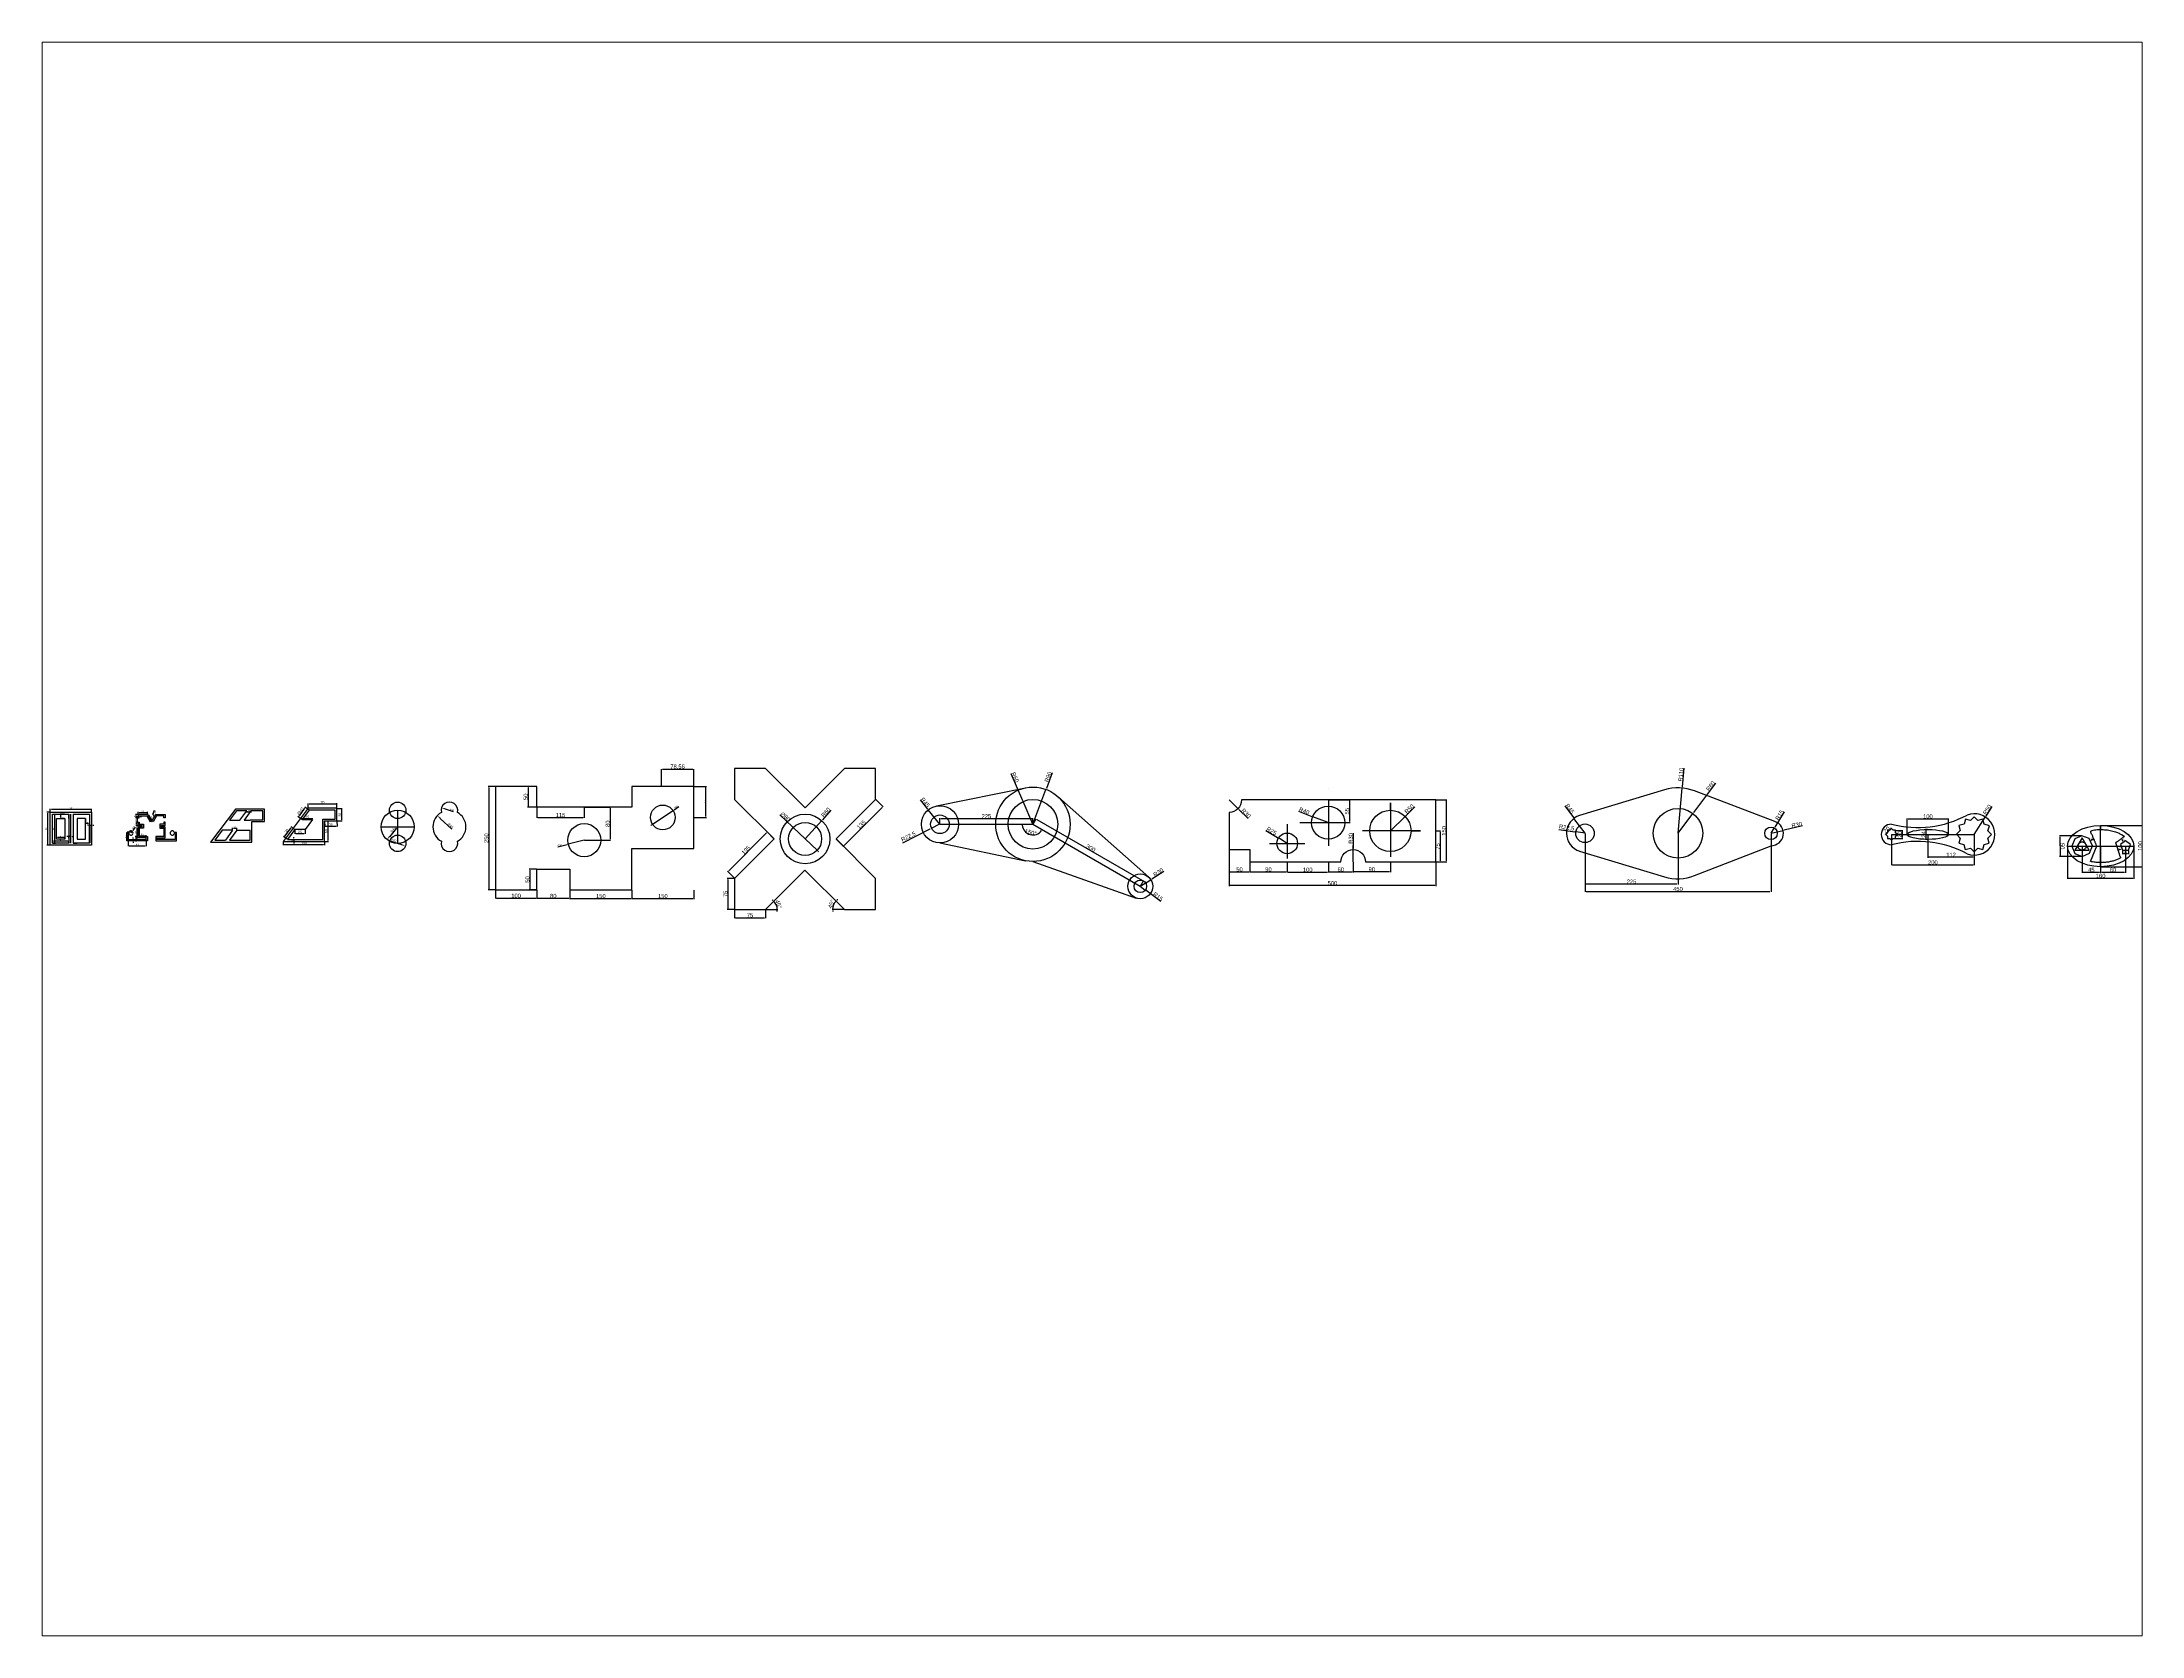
# Paper-space layout 'Layout1' of a CAD drawing. Header units: millimetres. Extents: x 26 to 231, y 27 to 183.
# The model-space entities are those that its viewports show. They can reach past a viewport. Long polylines and large blocks are cut down to what shows.
import ezdxf

# ---------------------------------------------------------------- set-up
doc = ezdxf.new("R2010")
doc.units = ezdxf.units.MM
for name, pattern in [('ACAD_ISO02W100', [15, 12, -3]), ('CENTER2', [28.575, 19.05, -3.175, 3.175, -3.175]), ('DASHED2', [9.525, 6.35, -3.175]), ('HIDDEN2', [4.7625, 3.175, -1.5875])]:
    doc.linetypes.add(name, pattern=pattern)
doc.styles.get("Standard").update_dxf_attribs({"font": 'arial.ttf'})
doc.dimstyles.new('ISO-25', dxfattribs={"dimtxt": 4, "dimasz": 2.5, "dimexe": 1.25, "dimexo": 0.625, "dimtad": 1, "dimtxsty": 'Standard', "dimcen": 2.5, "dimclrd": 1, "dimclrt": 4, "dimadec": 0, "dimazin": 0, "dimtfac": 1, "dimtmove": 0, "dimatfit": 3, "dimfxl": 1, "dimtfillclr": 6, "dimarcsym": 0})

# ---------------------------------------------------------------- blocks, each defined once
blk = doc.blocks.new('*D2')
at = {"color": 0, "linetype": 'Continuous', "lineweight": -2, "transparency": 16777216}
for p, q in [((1496.8, 1894.5), (1496.8, 1902.2)), ((1596.8, 1894.5), (1596.8, 1902.2))]:
    blk.add_line(p, q, dxfattribs=at)
at = {"color": 1, "linetype": 'Continuous', "lineweight": -2, "transparency": 16777216}
blk.add_line((1499.3, 1901), (1594.3, 1901), dxfattribs=at)
at = {"color": 1, "linetype": 'Continuous', "transparency": 16777216}
for points in [[(1499.3, 1901.4), (1499.3, 1900.5), (1496.8, 1901)], [(1594.3, 1901.4), (1594.3, 1900.5), (1596.8, 1901)]]:
    blk.add_solid(points, dxfattribs=at)
at = {"layer": 'Defpoints', "color": 0, "linetype": 'Continuous', "transparency": 16777216}
for p in [(1496.8, 1893.9), (1596.8, 1901), (1596.8, 1893.9)]:
    blk.add_point(p, dxfattribs=at)
at = {"color": 4, "linetype": 'Continuous', "transparency": 16777216, "insert": (1546.8, 1903.6), "char_height": 4, "attachment_point": 5}
blk.add_mtext('100', dxfattribs=at)
blk = doc.blocks.new('*D3')
at = {"color": 0, "linetype": 'Continuous', "lineweight": -2, "transparency": 16777216}
for p, q in [((1496.2, 1893.9), (1488.4, 1893.9)), ((1496.2, 1813.9), (1488.4, 1813.9))]:
    blk.add_line(p, q, dxfattribs=at)
at = {"color": 1, "linetype": 'Continuous', "lineweight": -2, "transparency": 16777216}
blk.add_line((1489.7, 1891.4), (1489.7, 1816.4), dxfattribs=at)
at = {"color": 1, "linetype": 'Continuous', "transparency": 16777216}
for points in [[(1489.3, 1891.4), (1490.1, 1891.4), (1489.7, 1893.9)], [(1489.3, 1816.4), (1490.1, 1816.4), (1489.7, 1813.9)]]:
    blk.add_solid(points, dxfattribs=at)
at = {"layer": 'Defpoints', "color": 0, "linetype": 'Continuous', "transparency": 16777216}
for p in [(1496.8, 1893.9), (1489.7, 1813.9), (1496.8, 1813.9)]:
    blk.add_point(p, dxfattribs=at)
at = {"color": 4, "linetype": 'Continuous', "transparency": 16777216, "insert": (1487, 1853.9), "char_height": 4, "attachment_point": 5, "rotation": 90}
blk.add_mtext('80', dxfattribs=at)
blk = doc.blocks.new('*D4')
at = {"color": 0, "linetype": 'Continuous', "lineweight": -2, "transparency": 16777216}
for p, q in [((1501.8, 1819.5), (1501.8, 1824.7)), ((1541.8, 1819.5), (1541.8, 1824.7))]:
    blk.add_line(p, q, dxfattribs=at)
at = {"color": 1, "linetype": 'Continuous', "lineweight": -2, "transparency": 16777216}
blk.add_line((1539.3, 1823.5), (1504.3, 1823.5), dxfattribs=at)
at = {"color": 1, "linetype": 'Continuous', "transparency": 16777216}
for points in [[(1504.3, 1823.9), (1504.3, 1823.1), (1501.8, 1823.5)], [(1539.3, 1823.9), (1539.3, 1823.1), (1541.8, 1823.5)]]:
    blk.add_solid(points, dxfattribs=at)
at = {"layer": 'Defpoints', "color": 0, "linetype": 'Continuous', "transparency": 16777216}
for p in [(1501.8, 1823.5), (1501.8, 1818.9), (1541.8, 1818.9)]:
    blk.add_point(p, dxfattribs=at)
at = {"color": 4, "linetype": 'Continuous', "transparency": 16777216, "insert": (1521.8, 1826.2), "char_height": 4, "attachment_point": 5}
blk.add_mtext('40', dxfattribs=at)
blk = doc.blocks.new('*D5')
at = {"color": 0, "linetype": 'Continuous', "lineweight": -2, "transparency": 16777216}
for p, q in [((1511.8, 1829.6), (1511.8, 1833.9)), ((1531.8, 1829.6), (1531.8, 1833.9))]:
    blk.add_line(p, q, dxfattribs=at)
at = {"color": 1, "linetype": 'Continuous', "lineweight": -2, "transparency": 16777216}
blk.add_line((1529.3, 1832.6), (1514.3, 1832.6), dxfattribs=at)
at = {"color": 1, "linetype": 'Continuous', "transparency": 16777216}
for points in [[(1514.3, 1833), (1514.3, 1832.2), (1511.8, 1832.6)], [(1529.3, 1833), (1529.3, 1832.2), (1531.8, 1832.6)]]:
    blk.add_solid(points, dxfattribs=at)
at = {"layer": 'Defpoints', "color": 0, "linetype": 'Continuous', "transparency": 16777216}
for p in [(1511.8, 1832.6), (1511.8, 1828.9), (1531.8, 1828.9)]:
    blk.add_point(p, dxfattribs=at)
at = {"color": 4, "linetype": 'Continuous', "transparency": 16777216, "insert": (1521.8, 1835.3), "char_height": 4, "attachment_point": 5}
blk.add_mtext('20', dxfattribs=at)
blk = doc.blocks.new('*D6')
at = {"color": 1, "linetype": 'Continuous', "lineweight": -2, "transparency": 16777216}
for p, q in [((1539.3, 1835.1), (1536.8, 1835.1)), ((1546.8, 1835.1), (1541.8, 1835.1)), ((1549.3, 1835.1), (1551.8, 1835.1))]:
    blk.add_line(p, q, dxfattribs=at)
at = {"color": 0, "linetype": 'Continuous', "lineweight": -2, "transparency": 16777216}
for p, q in [((1541.8, 1830.7), (1541.8, 1836.4)), ((1546.8, 1830.7), (1546.8, 1836.4))]:
    blk.add_line(p, q, dxfattribs=at)
at = {"color": 1, "linetype": 'Continuous', "transparency": 16777216}
for points in [[(1539.3, 1835.6), (1539.3, 1834.7), (1541.8, 1835.1)], [(1549.3, 1835.6), (1549.3, 1834.7), (1546.8, 1835.1)]]:
    blk.add_solid(points, dxfattribs=at)
at = {"layer": 'Defpoints', "color": 0, "linetype": 'Continuous', "transparency": 16777216}
for p in [(1541.8, 1835.1), (1541.8, 1830.1), (1546.8, 1830.1)]:
    blk.add_point(p, dxfattribs=at)
at = {"color": 4, "linetype": 'Continuous', "transparency": 16777216, "insert": (1544.3, 1837.8), "char_height": 4, "attachment_point": 5}
blk.add_mtext('5', dxfattribs=at)
blk = doc.blocks.new('*D7')
at = {"color": 0, "linetype": 'Continuous', "lineweight": -2, "transparency": 16777216}
for p, q in [((1531.2, 1888.9), (1520.7, 1888.9)), ((1531.2, 1878.9), (1520.7, 1878.9))]:
    blk.add_line(p, q, dxfattribs=at)
at = {"color": 1, "linetype": 'Continuous', "lineweight": -2, "transparency": 16777216}
blk.add_line((1521.9, 1881.4), (1521.9, 1886.4), dxfattribs=at)
at = {"color": 1, "linetype": 'Continuous', "transparency": 16777216}
for points in [[(1521.5, 1886.4), (1522.4, 1886.4), (1521.9, 1888.9)], [(1521.5, 1881.4), (1522.4, 1881.4), (1521.9, 1878.9)]]:
    blk.add_solid(points, dxfattribs=at)
at = {"layer": 'Defpoints', "color": 0, "linetype": 'Continuous', "transparency": 16777216}
for p in [(1521.9, 1888.9), (1531.8, 1888.9), (1531.8, 1878.9)]:
    blk.add_point(p, dxfattribs=at)
at = {"color": 4, "linetype": 'Continuous', "transparency": 16777216, "insert": (1520.3, 1883.9), "char_height": 2, "attachment_point": 5, "rotation": 90}
blk.add_mtext('10', dxfattribs=at)
blk = doc.blocks.new('*D8')
at = {"color": 0, "linetype": 'Continuous', "lineweight": -2, "transparency": 16777216}
for p, q in [((1502.5, 1888.9), (1509.3, 1888.9)), ((1502.5, 1818.9), (1509.3, 1818.9))]:
    blk.add_line(p, q, dxfattribs=at)
at = {"color": 1, "linetype": 'Continuous', "lineweight": -2, "transparency": 16777216}
blk.add_line((1508.1, 1821.4), (1508.1, 1886.4), dxfattribs=at)
at = {"color": 1, "linetype": 'Continuous', "transparency": 16777216}
for points in [[(1507.7, 1886.4), (1508.5, 1886.4), (1508.1, 1888.9)], [(1507.7, 1821.4), (1508.5, 1821.4), (1508.1, 1818.9)]]:
    blk.add_solid(points, dxfattribs=at)
at = {"layer": 'Defpoints', "color": 0, "linetype": 'Continuous', "transparency": 16777216}
for p in [(1501.8, 1888.9), (1508.1, 1888.9), (1501.8, 1818.9)]:
    blk.add_point(p, dxfattribs=at)
at = {"color": 4, "linetype": 'Continuous', "transparency": 16777216, "insert": (1505.4, 1853.9), "char_height": 4, "attachment_point": 5, "rotation": 90}
blk.add_mtext('70', dxfattribs=at)
blk = doc.blocks.new('*D9')
at = {"color": 0, "linetype": 'Continuous', "lineweight": -2, "transparency": 16777216}
for p, q in [((1581.8, 1878.3), (1581.8, 1865.8)), ((1591.8, 1878.3), (1591.8, 1865.8))]:
    blk.add_line(p, q, dxfattribs=at)
at = {"color": 1, "linetype": 'Continuous', "lineweight": -2, "transparency": 16777216}
blk.add_line((1584.3, 1867), (1589.3, 1867), dxfattribs=at)
at = {"color": 1, "linetype": 'Continuous', "transparency": 16777216}
for points in [[(1584.3, 1867.5), (1584.3, 1866.6), (1581.8, 1867)], [(1589.3, 1867.5), (1589.3, 1866.6), (1591.8, 1867)]]:
    blk.add_solid(points, dxfattribs=at)
at = {"layer": 'Defpoints', "color": 0, "linetype": 'Continuous', "transparency": 16777216}
for p in [(1581.8, 1878.9), (1591.8, 1878.9), (1591.8, 1867)]:
    blk.add_point(p, dxfattribs=at)
at = {"color": 4, "linetype": 'Continuous', "transparency": 16777216, "insert": (1586.8, 1868.7), "char_height": 2, "attachment_point": 5}
blk.add_mtext('10', dxfattribs=at)
blk = doc.blocks.new('*D10')
at = {"color": 1, "linetype": 'Continuous', "lineweight": -2, "transparency": 16777216}
for p, q in [((1589.3, 1862.1), (1586.8, 1862.1)), ((1591.8, 1862.1), (1596.8, 1862.1)), ((1599.3, 1862.1), (1601.8, 1862.1))]:
    blk.add_line(p, q, dxfattribs=at)
at = {"color": 0, "linetype": 'Continuous', "lineweight": -2, "transparency": 16777216}
for p, q in [((1591.8, 1819.5), (1591.8, 1863.4)), ((1596.8, 1819.5), (1596.8, 1863.4))]:
    blk.add_line(p, q, dxfattribs=at)
at = {"color": 1, "linetype": 'Continuous', "transparency": 16777216}
for points in [[(1589.3, 1862.5), (1589.3, 1861.7), (1591.8, 1862.1)], [(1599.3, 1862.5), (1599.3, 1861.7), (1596.8, 1862.1)]]:
    blk.add_solid(points, dxfattribs=at)
at = {"layer": 'Defpoints', "color": 0, "linetype": 'Continuous', "transparency": 16777216}
for p in [(1596.8, 1862.1), (1591.8, 1818.9), (1596.8, 1818.9)]:
    blk.add_point(p, dxfattribs=at)
at = {"color": 4, "linetype": 'Continuous', "transparency": 16777216, "insert": (1594.3, 1863.8), "char_height": 2, "attachment_point": 5}
blk.add_mtext('5', dxfattribs=at)
blk = doc.blocks.new('*D11')
at = {"color": 0, "linetype": 'Continuous', "lineweight": -2, "transparency": 16777216}
for p, q in [((1709.1, 1888.6), (1709.1, 1894.3)), ((1732.1, 1888.6), (1732.1, 1894.3))]:
    blk.add_line(p, q, dxfattribs=at)
at = {"color": 1, "linetype": 'Continuous', "lineweight": -2, "transparency": 16777216}
blk.add_line((1711.6, 1893), (1729.6, 1893), dxfattribs=at)
at = {"color": 1, "linetype": 'Continuous', "transparency": 16777216}
for points in [[(1711.6, 1893.4), (1711.6, 1892.6), (1709.1, 1893)], [(1729.6, 1893.4), (1729.6, 1892.6), (1732.1, 1893)]]:
    blk.add_solid(points, dxfattribs=at)
at = {"layer": 'Defpoints', "color": 0, "linetype": 'Continuous', "transparency": 16777216}
for p in [(1709.1, 1888), (1732.1, 1893), (1732.1, 1888)]:
    blk.add_point(p, dxfattribs=at)
at = {"color": 4, "linetype": 'Continuous', "transparency": 16777216, "insert": (1720.6, 1895.7), "char_height": 4, "attachment_point": 5}
blk.add_mtext('23', dxfattribs=at)
blk = doc.blocks.new('*D12')
at = {"color": 0, "linetype": 'Continuous', "lineweight": -2, "transparency": 16777216}
for p, q in [((1732.7, 1888.3), (1734.5, 1889.3)), ((1742.5, 1870.9), (1744.4, 1871.9))]:
    blk.add_line(p, q, dxfattribs=at)
at = {"color": 1, "linetype": 'Continuous', "lineweight": -2, "transparency": 16777216}
blk.add_line((1734.7, 1886.5), (1742.1, 1873.5), dxfattribs=at)
at = {"color": 1, "linetype": 'Continuous', "transparency": 16777216}
for points in [[(1735, 1886.7), (1734.3, 1886.3), (1733.4, 1888.7)], [(1742.4, 1873.7), (1741.7, 1873.3), (1743.3, 1871.3)]]:
    blk.add_solid(points, dxfattribs=at)
at = {"layer": 'Defpoints', "color": 0, "linetype": 'Continuous', "transparency": 16777216}
for p in [(1732.1, 1888), (1742, 1870.5), (1743.3, 1871.3)]:
    blk.add_point(p, dxfattribs=at)
at = {"color": 4, "linetype": 'Continuous', "transparency": 16777216, "insert": (1740.7, 1881.3), "char_height": 4, "attachment_point": 5, "rotation": 299.503}
blk.add_mtext('20', dxfattribs=at)
blk = doc.blocks.new('*D13')
at = {"color": 0, "linetype": 'Continuous', "lineweight": -2, "transparency": 16777216}
blk.add_line((1746.5, 1888), (1744, 1888), dxfattribs=at)
at = {"color": 1, "linetype": 'Continuous', "lineweight": -2, "transparency": 16777216}
blk.add_line((1745.8, 1890.4), (1749.2, 1898.9), dxfattribs=at)
for start, end in [(157.9649, 180), (202.0351, 218.4619)]:
    blk.add_arc((1751.8, 1888), 6.54, start, end, dxfattribs=at)
at = {"color": 1, "linetype": 'Continuous', "transparency": 16777216}
for points in [[(1745.4, 1885.4), (1746.2, 1885.6), (1745.3, 1888)], [(1747, 1884.2), (1746.4, 1883.6), (1748.6, 1882.3)]]:
    blk.add_solid(points, dxfattribs=at)
at = {"layer": 'Defpoints', "color": 0, "linetype": 'Continuous', "transparency": 16777216}
for p in [(1746.8, 1883.7), (1747.1, 1888), (1751.8, 1888), (1751.8, 1888), (1742, 1870.5)]:
    blk.add_point(p, dxfattribs=at)
at = {"color": 4, "linetype": 'Continuous', "transparency": 16777216, "insert": (1749.9, 1893.6), "char_height": 4, "attachment_point": 5, "rotation": 247.9649}
blk.add_mtext('60°', dxfattribs=at)
blk = doc.blocks.new('*D14')
at = {"color": 0, "linetype": 'Continuous', "lineweight": -2, "transparency": 16777216}
for p, q in [((1685.1, 1827.3), (1685.1, 1811.6)), ((1729.1, 1827.3), (1729.1, 1811.6))]:
    blk.add_line(p, q, dxfattribs=at)
at = {"color": 1, "linetype": 'Continuous', "lineweight": -2, "transparency": 16777216}
blk.add_line((1687.6, 1812.8), (1726.6, 1812.8), dxfattribs=at)
at = {"color": 1, "linetype": 'Continuous', "transparency": 16777216}
for points in [[(1687.6, 1813.2), (1687.6, 1812.4), (1685.1, 1812.8)], [(1726.6, 1813.2), (1726.6, 1812.4), (1729.1, 1812.8)]]:
    blk.add_solid(points, dxfattribs=at)
at = {"layer": 'Defpoints', "color": 0, "linetype": 'Continuous', "transparency": 16777216}
for p in [(1685.1, 1828), (1729.1, 1828), (1729.1, 1812.8)]:
    blk.add_point(p, dxfattribs=at)
at = {"color": 4, "linetype": 'Continuous', "transparency": 16777216, "insert": (1707.1, 1815.5), "char_height": 4, "attachment_point": 5}
blk.add_mtext('44', dxfattribs=at)
blk = doc.blocks.new('*D15')
at = {"color": 1, "linetype": 'Continuous', "lineweight": -2, "transparency": 16777216}
for p, q in [((1697.1, 1830.5), (1697.1, 1833)), ((1697.1, 1828), (1697.1, 1825)), ((1697.1, 1822.5), (1697.1, 1820))]:
    blk.add_line(p, q, dxfattribs=at)
at = {"color": 0, "linetype": 'Continuous', "lineweight": -2, "transparency": 16777216}
for p, q in [((1685.8, 1828), (1698.4, 1828)), ((1685.8, 1825), (1698.4, 1825))]:
    blk.add_line(p, q, dxfattribs=at)
at = {"color": 1, "linetype": 'Continuous', "transparency": 16777216}
for points in [[(1696.7, 1830.5), (1697.5, 1830.5), (1697.1, 1828)], [(1696.7, 1822.5), (1697.5, 1822.5), (1697.1, 1825)]]:
    blk.add_solid(points, dxfattribs=at)
at = {"layer": 'Defpoints', "color": 0, "linetype": 'Continuous', "transparency": 16777216}
for p in [(1685.1, 1828), (1685.1, 1825), (1697.1, 1825)]:
    blk.add_point(p, dxfattribs=at)
at = {"color": 4, "linetype": 'Continuous', "transparency": 16777216, "insert": (1695.5, 1826.5), "char_height": 2, "attachment_point": 5, "rotation": 90}
blk.add_mtext('3', dxfattribs=at)
blk = doc.blocks.new('*D16')
at = {"color": 0, "linetype": 'Continuous', "lineweight": -2, "transparency": 16777216}
for p, q in [((1684.5, 1842), (1680.9, 1842)), ((1684.5, 1828), (1680.9, 1828))]:
    blk.add_line(p, q, dxfattribs=at)
at = {"color": 1, "linetype": 'Continuous', "lineweight": -2, "transparency": 16777216}
blk.add_line((1682.1, 1839.5), (1682.1, 1830.5), dxfattribs=at)
at = {"color": 1, "linetype": 'Continuous', "transparency": 16777216}
for points in [[(1681.7, 1839.5), (1682.5, 1839.5), (1682.1, 1842)], [(1681.7, 1830.5), (1682.5, 1830.5), (1682.1, 1828)]]:
    blk.add_solid(points, dxfattribs=at)
at = {"layer": 'Defpoints', "color": 0, "linetype": 'Continuous', "transparency": 16777216}
for p in [(1685.1, 1842), (1682.1, 1828), (1685.1, 1828)]:
    blk.add_point(p, dxfattribs=at)
at = {"color": 4, "linetype": 'Continuous', "transparency": 16777216, "insert": (1679.5, 1835), "char_height": 4, "attachment_point": 5, "rotation": 90}
blk.add_mtext('14', dxfattribs=at)
blk = doc.blocks.new('*D17')
at = {"color": 1, "linetype": 'Continuous', "lineweight": -2, "transparency": 16777216}
for p, q in [((1692.1, 1843.5), (1695, 1847.5)), ((1702.4, 1857.9), (1696.5, 1849.6))]:
    blk.add_line(p, q, dxfattribs=at)
at = {"color": 1, "linetype": 'Continuous', "transparency": 16777216}
blk.add_solid([(1696.1, 1849.8), (1696.8, 1849.3), (1695, 1847.5)], dxfattribs=at)
at = {"layer": 'Defpoints', "color": 0, "linetype": 'Continuous', "transparency": 16777216}
for p in [(1692.1, 1843.5), (1695, 1847.5)]:
    blk.add_point(p, dxfattribs=at)
at = {"color": 4, "linetype": 'Continuous', "transparency": 16777216, "insert": (1698, 1856.3), "char_height": 4, "attachment_point": 5, "rotation": 54.6945}
blk.add_mtext('R5', dxfattribs=at)
blk = doc.blocks.new('*D18')
at = {"color": 0, "linetype": 'Continuous', "lineweight": -2, "transparency": 16777216}
for p, q in [((1685.1, 1844.1), (1685.1, 1847.7)), ((1692.1, 1844.1), (1692.1, 1847.7))]:
    blk.add_line(p, q, dxfattribs=at)
at = {"color": 1, "linetype": 'Continuous', "lineweight": -2, "transparency": 16777216}
blk.add_line((1687.6, 1846.5), (1689.6, 1846.5), dxfattribs=at)
at = {"color": 1, "linetype": 'Continuous', "transparency": 16777216}
for points in [[(1687.6, 1846.9), (1687.6, 1846.1), (1685.1, 1846.5)], [(1689.6, 1846.9), (1689.6, 1846.1), (1692.1, 1846.5)]]:
    blk.add_solid(points, dxfattribs=at)
at = {"layer": 'Defpoints', "color": 0, "linetype": 'Continuous', "transparency": 16777216}
for p in [(1685.1, 1843.5), (1692.1, 1846.5), (1692.1, 1843.5)]:
    blk.add_point(p, dxfattribs=at)
at = {"color": 4, "linetype": 'Continuous', "transparency": 16777216, "insert": (1688.6, 1849.1), "char_height": 4, "attachment_point": 5}
blk.add_mtext('7', dxfattribs=at)
blk = doc.blocks.new('*D19')
at = {"color": 0, "linetype": 'Continuous', "lineweight": -2, "transparency": 16777216}
for p, q in [((1708.5, 1832), (1702.8, 1832)), ((1708.5, 1828), (1702.8, 1828))]:
    blk.add_line(p, q, dxfattribs=at)
at = {"color": 1, "linetype": 'Continuous', "lineweight": -2, "transparency": 16777216}
for p, q in [((1704, 1834.5), (1704, 1837)), ((1704, 1832), (1704, 1828)), ((1704, 1825.5), (1704, 1823))]:
    blk.add_line(p, q, dxfattribs=at)
at = {"color": 1, "linetype": 'Continuous', "transparency": 16777216}
for points in [[(1703.6, 1834.5), (1704.4, 1834.5), (1704, 1832)], [(1703.6, 1825.5), (1704.4, 1825.5), (1704, 1828)]]:
    blk.add_solid(points, dxfattribs=at)
at = {"layer": 'Defpoints', "color": 0, "linetype": 'Continuous', "transparency": 16777216}
for p in [(1709.1, 1832), (1704, 1828), (1709.1, 1828)]:
    blk.add_point(p, dxfattribs=at)
at = {"color": 4, "linetype": 'Continuous', "transparency": 16777216, "insert": (1702.4, 1830), "char_height": 2, "attachment_point": 5, "rotation": 90}
blk.add_mtext('4', dxfattribs=at)
blk = doc.blocks.new('*D20')
at = {"color": 0, "linetype": 'Continuous', "lineweight": -2, "transparency": 16777216}
for p, q in [((1709.1, 1832.6), (1709.1, 1838.2)), ((1729.1, 1832.6), (1729.1, 1838.2))]:
    blk.add_line(p, q, dxfattribs=at)
at = {"color": 1, "linetype": 'Continuous', "lineweight": -2, "transparency": 16777216}
blk.add_line((1711.6, 1837), (1726.6, 1837), dxfattribs=at)
at = {"color": 1, "linetype": 'Continuous', "transparency": 16777216}
for points in [[(1711.6, 1837.4), (1711.6, 1836.6), (1709.1, 1837)], [(1726.6, 1837.4), (1726.6, 1836.6), (1729.1, 1837)]]:
    blk.add_solid(points, dxfattribs=at)
at = {"layer": 'Defpoints', "color": 0, "linetype": 'Continuous', "transparency": 16777216}
for p in [(1709.1, 1832), (1729.1, 1837), (1729.1, 1832)]:
    blk.add_point(p, dxfattribs=at)
at = {"color": 4, "linetype": 'Continuous', "transparency": 16777216, "insert": (1719.1, 1839.6), "char_height": 4, "attachment_point": 5}
blk.add_mtext('20', dxfattribs=at)
blk = doc.blocks.new('*D21')
at = {"color": 0, "linetype": 'Continuous', "lineweight": -2, "transparency": 16777216}
for p, q in [((1706.1, 1858), (1705.4, 1858)), ((1706.1, 1832), (1705.4, 1832))]:
    blk.add_line(p, q, dxfattribs=at)
at = {"color": 1, "linetype": 'Continuous', "lineweight": -2, "transparency": 16777216}
blk.add_line((1706.6, 1834.5), (1706.6, 1855.5), dxfattribs=at)
at = {"color": 1, "linetype": 'Continuous', "transparency": 16777216}
for points in [[(1706.2, 1855.5), (1707, 1855.5), (1706.6, 1858)], [(1706.2, 1834.5), (1707, 1834.5), (1706.6, 1832)]]:
    blk.add_solid(points, dxfattribs=at)
at = {"layer": 'Defpoints', "color": 0, "linetype": 'Continuous', "transparency": 16777216}
for p in [(1706.6, 1858), (1706.7, 1858), (1706.7, 1832)]:
    blk.add_point(p, dxfattribs=at)
at = {"color": 4, "linetype": 'Continuous', "transparency": 16777216, "insert": (1704, 1845), "char_height": 4, "attachment_point": 5, "rotation": 90}
blk.add_mtext('26', dxfattribs=at)
blk = doc.blocks.new('*D22')
at = {"color": 0, "linetype": 'Continuous', "lineweight": -2, "transparency": 16777216}
for p, q in [((1709.1, 1858.6), (1709.1, 1861.2)), ((1719.1, 1858.6), (1719.1, 1861.2))]:
    blk.add_line(p, q, dxfattribs=at)
at = {"color": 1, "linetype": 'Continuous', "lineweight": -2, "transparency": 16777216}
blk.add_line((1711.6, 1860), (1716.6, 1860), dxfattribs=at)
at = {"color": 1, "linetype": 'Continuous', "transparency": 16777216}
for points in [[(1711.6, 1860.4), (1711.6, 1859.5), (1709.1, 1860)], [(1716.6, 1860.4), (1716.6, 1859.5), (1719.1, 1860)]]:
    blk.add_solid(points, dxfattribs=at)
at = {"layer": 'Defpoints', "color": 0, "linetype": 'Continuous', "transparency": 16777216}
for p in [(1709.1, 1858), (1719.1, 1860), (1719.1, 1858)]:
    blk.add_point(p, dxfattribs=at)
at = {"color": 4, "linetype": 'Continuous', "transparency": 16777216, "insert": (1714.1, 1861.6), "char_height": 2, "attachment_point": 5}
blk.add_mtext('10', dxfattribs=at)
blk = doc.blocks.new('*D23')
at = {"color": 0, "linetype": 'Continuous', "lineweight": -2, "transparency": 16777216}
for p, q in [((1708.5, 1870), (1704.1, 1870)), ((1708.5, 1862), (1704.1, 1862))]:
    blk.add_line(p, q, dxfattribs=at)
at = {"color": 1, "linetype": 'Continuous', "lineweight": -2, "transparency": 16777216}
blk.add_line((1705.3, 1864.5), (1705.3, 1867.5), dxfattribs=at)
at = {"color": 1, "linetype": 'Continuous', "transparency": 16777216}
for points in [[(1704.9, 1867.5), (1705.8, 1867.5), (1705.3, 1870)], [(1704.9, 1864.5), (1705.8, 1864.5), (1705.3, 1862)]]:
    blk.add_solid(points, dxfattribs=at)
at = {"layer": 'Defpoints', "color": 0, "linetype": 'Continuous', "transparency": 16777216}
for p in [(1705.3, 1870), (1709.1, 1870), (1709.1, 1862)]:
    blk.add_point(p, dxfattribs=at)
at = {"color": 4, "linetype": 'Continuous', "transparency": 16777216, "insert": (1702.7, 1866), "char_height": 4, "attachment_point": 5, "rotation": 90}
blk.add_mtext('8', dxfattribs=at)
blk = doc.blocks.new('*D24')
at = {"color": 0, "linetype": 'Continuous', "lineweight": -2, "transparency": 16777216}
for p, q in [((1706, 1880), (1708.7, 1880)), ((1706, 1870), (1708.7, 1870))]:
    blk.add_line(p, q, dxfattribs=at)
at = {"color": 1, "linetype": 'Continuous', "lineweight": -2, "transparency": 16777216}
blk.add_line((1707.5, 1872.5), (1707.5, 1877.5), dxfattribs=at)
at = {"color": 1, "linetype": 'Continuous', "transparency": 16777216}
for points in [[(1707.1, 1877.5), (1707.9, 1877.5), (1707.5, 1880)], [(1707.1, 1872.5), (1707.9, 1872.5), (1707.5, 1870)]]:
    blk.add_solid(points, dxfattribs=at)
at = {"layer": 'Defpoints', "color": 0, "linetype": 'Continuous', "transparency": 16777216}
for p in [(1705.3, 1880), (1707.5, 1880), (1705.3, 1870)]:
    blk.add_point(p, dxfattribs=at)
at = {"color": 4, "linetype": 'Continuous', "transparency": 16777216, "insert": (1704.8, 1875), "char_height": 4, "attachment_point": 5, "rotation": 90}
blk.add_mtext('10', dxfattribs=at)
blk = doc.blocks.new('*D25')
at = {"color": 0, "linetype": 'Continuous', "lineweight": -2, "transparency": 16777216}
for p, q in [((1708.5, 1888), (1702.9, 1888)), ((1708.5, 1880), (1702.9, 1880))]:
    blk.add_line(p, q, dxfattribs=at)
at = {"color": 1, "linetype": 'Continuous', "lineweight": -2, "transparency": 16777216}
blk.add_line((1704.1, 1885.5), (1704.1, 1882.5), dxfattribs=at)
at = {"color": 1, "linetype": 'Continuous', "transparency": 16777216}
for points in [[(1703.7, 1885.5), (1704.5, 1885.5), (1704.1, 1888)], [(1703.7, 1882.5), (1704.5, 1882.5), (1704.1, 1880)]]:
    blk.add_solid(points, dxfattribs=at)
at = {"layer": 'Defpoints', "color": 0, "linetype": 'Continuous', "transparency": 16777216}
for p in [(1704.1, 1880), (1709.1, 1888), (1709.1, 1880)]:
    blk.add_point(p, dxfattribs=at)
at = {"color": 4, "linetype": 'Continuous', "transparency": 16777216, "insert": (1701.5, 1884), "char_height": 4, "attachment_point": 5, "rotation": 90}
blk.add_mtext('8', dxfattribs=at)
blk = doc.blocks.new('*D26')
at = {"color": 1, "linetype": 'Continuous', "lineweight": -2, "transparency": 16777216}
for p, q in [((1706.6, 1883.2), (1704.1, 1883.2)), ((1712.1, 1883.2), (1709.1, 1883.2)), ((1714.6, 1883.2), (1717.1, 1883.2))]:
    blk.add_line(p, q, dxfattribs=at)
at = {"color": 0, "linetype": 'Continuous', "lineweight": -2, "transparency": 16777216}
for p, q in [((1709.1, 1880.6), (1709.1, 1884.4)), ((1712.1, 1880.6), (1712.1, 1884.4))]:
    blk.add_line(p, q, dxfattribs=at)
at = {"color": 1, "linetype": 'Continuous', "transparency": 16777216}
for points in [[(1706.6, 1883.6), (1706.6, 1882.8), (1709.1, 1883.2)], [(1714.6, 1883.6), (1714.6, 1882.8), (1712.1, 1883.2)]]:
    blk.add_solid(points, dxfattribs=at)
at = {"layer": 'Defpoints', "color": 0, "linetype": 'Continuous', "transparency": 16777216}
for p in [(1709.1, 1883.2), (1709.1, 1880), (1712.1, 1880)]:
    blk.add_point(p, dxfattribs=at)
at = {"color": 4, "linetype": 'Continuous', "transparency": 16777216, "insert": (1710.6, 1884.8), "char_height": 2, "attachment_point": 5}
blk.add_mtext('3', dxfattribs=at)
blk = doc.blocks.new('*D27')
at = {"color": 0, "linetype": 'Continuous', "lineweight": -2, "transparency": 16777216}
for p, q in [((1937.8, 1851), (1937.8, 1856.1)), ((1947.8, 1851), (1947.8, 1856.1))]:
    blk.add_line(p, q, dxfattribs=at)
at = {"color": 1, "linetype": 'Continuous', "lineweight": -2, "transparency": 16777216}
blk.add_line((1940.3, 1854.9), (1945.3, 1854.9), dxfattribs=at)
at = {"color": 1, "linetype": 'Continuous', "transparency": 16777216}
for points in [[(1940.3, 1855.3), (1940.3, 1854.4), (1937.8, 1854.9)], [(1945.3, 1855.3), (1945.3, 1854.4), (1947.8, 1854.9)]]:
    blk.add_solid(points, dxfattribs=at)
at = {"layer": 'Defpoints', "color": 0, "linetype": 'Continuous', "transparency": 16777216}
for p in [(1937.8, 1850.4), (1947.8, 1854.9), (1947.8, 1850.4)]:
    blk.add_point(p, dxfattribs=at)
at = {"color": 4, "linetype": 'Continuous', "transparency": 16777216, "insert": (1942.8, 1857.5), "char_height": 4, "attachment_point": 5}
blk.add_mtext('10', dxfattribs=at)
blk = doc.blocks.new('*D28')
at = {"color": 0, "linetype": 'Continuous', "lineweight": -2, "transparency": 16777216}
for p, q in [((2060.4, 1822.2), (2060.4, 1813.8)), ((2160.4, 1822.7), (2160.4, 1813.8))]:
    blk.add_line(p, q, dxfattribs=at)
at = {"color": 1, "linetype": 'Continuous', "lineweight": -2, "transparency": 16777216}
blk.add_line((2157.9, 1815), (2062.9, 1815), dxfattribs=at)
at = {"color": 1, "linetype": 'Continuous', "transparency": 16777216}
for points in [[(2062.9, 1815.5), (2062.9, 1814.6), (2060.4, 1815)], [(2157.9, 1815.5), (2157.9, 1814.6), (2160.4, 1815)]]:
    blk.add_solid(points, dxfattribs=at)
at = {"layer": 'Defpoints', "color": 0, "linetype": 'Continuous', "transparency": 16777216}
for p in [(2060.4, 1822.8), (2060.4, 1815), (2160.4, 1823.3)]:
    blk.add_point(p, dxfattribs=at)
at = {"color": 4, "linetype": 'Continuous', "transparency": 16777216, "insert": (2110.4, 1818.7), "char_height": 6, "attachment_point": 5}
blk.add_mtext('100', dxfattribs=at)
blk = doc.blocks.new('*D29')
at = {"color": 0, "linetype": 'Continuous', "lineweight": -2, "transparency": 16777216}
for p, q in [((2069.8, 1828.5), (2061.2, 1835)), ((2087.9, 1852.3), (2079.4, 1858.9))]:
    blk.add_line(p, q, dxfattribs=at)
at = {"color": 1, "linetype": 'Continuous', "lineweight": -2, "transparency": 16777216}
blk.add_line((2078.9, 1856.1), (2063.7, 1836.2), dxfattribs=at)
at = {"color": 1, "linetype": 'Continuous', "transparency": 16777216}
for points in [[(2063.4, 1836.5), (2064.1, 1835.9), (2062.2, 1834.2)], [(2078.5, 1856.4), (2079.2, 1855.9), (2080.4, 1858.1)]]:
    blk.add_solid(points, dxfattribs=at)
at = {"layer": 'Defpoints', "color": 0, "linetype": 'Continuous', "transparency": 16777216}
for p in [(2062.2, 1834.2), (2088.4, 1852), (2070.3, 1828.1)]:
    blk.add_point(p, dxfattribs=at)
at = {"color": 4, "linetype": 'Continuous', "transparency": 16777216, "insert": (2068.3, 1848.4), "char_height": 6, "attachment_point": 5, "rotation": 52.7642}
blk.add_mtext('30', dxfattribs=at)
blk = doc.blocks.new('*D30')
at = {"color": 0, "linetype": 'Continuous', "lineweight": -2, "transparency": 16777216}
for p, q in [((2105.7, 1876.5), (2096, 1883.6)), ((2122.2, 1899.2), (2112.6, 1906.3))]:
    blk.add_line(p, q, dxfattribs=at)
at = {"color": 1, "linetype": 'Continuous', "lineweight": -2, "transparency": 16777216}
blk.add_line((2112.1, 1903.5), (2098.5, 1884.9), dxfattribs=at)
at = {"color": 1, "linetype": 'Continuous', "transparency": 16777216}
for points in [[(2098.1, 1885.1), (2098.8, 1884.6), (2097, 1882.9)], [(2111.8, 1903.7), (2112.4, 1903.2), (2113.6, 1905.5)]]:
    blk.add_solid(points, dxfattribs=at)
at = {"layer": 'Defpoints', "color": 0, "linetype": 'Continuous', "transparency": 16777216}
for p in [(2097, 1882.9), (2122.7, 1898.8), (2106.2, 1876.2)]:
    blk.add_point(p, dxfattribs=at)
at = {"color": 4, "linetype": 'Continuous', "transparency": 16777216, "insert": (2101.9, 1896.7), "char_height": 6, "attachment_point": 5, "rotation": 53.8167}
blk.add_mtext('28,07', dxfattribs=at)
blk = doc.blocks.new('*D31')
at = {"color": 0, "linetype": 'Continuous', "lineweight": -2, "transparency": 16777216}
for p, q in [((2120.4, 1903.4), (2120.3, 1915)), ((2190.4, 1903.9), (2190.3, 1915.4))]:
    blk.add_line(p, q, dxfattribs=at)
at = {"color": 1, "linetype": 'Continuous', "lineweight": -2, "transparency": 16777216}
blk.add_line((2122.8, 1913.7), (2187.8, 1914.2), dxfattribs=at)
at = {"color": 1, "linetype": 'Continuous', "transparency": 16777216}
for points in [[(2122.8, 1914.1), (2122.8, 1913.3), (2120.3, 1913.7)], [(2187.8, 1914.6), (2187.8, 1913.7), (2190.3, 1914.2)]]:
    blk.add_solid(points, dxfattribs=at)
at = {"layer": 'Defpoints', "color": 0, "linetype": 'Continuous', "transparency": 16777216}
for p in [(2120.4, 1902.8), (2190.3, 1914.2), (2190.4, 1903.3)]:
    blk.add_point(p, dxfattribs=at)
at = {"color": 4, "linetype": 'Continuous', "transparency": 16777216, "insert": (2155.3, 1917.6), "char_height": 6, "attachment_point": 5, "rotation": 0.3881}
blk.add_mtext('70', dxfattribs=at)
blk = doc.blocks.new('*D32')
at = {"color": 0, "linetype": 'Continuous', "lineweight": -2, "transparency": 16777216}
for p, q in [((2191, 1902.8), (2202.6, 1902.8)), ((2191, 1872.8), (2202.6, 1872.8))]:
    blk.add_line(p, q, dxfattribs=at)
at = {"color": 1, "linetype": 'Continuous', "lineweight": -2, "transparency": 16777216}
blk.add_line((2201.3, 1900.3), (2201.3, 1875.3), dxfattribs=at)
at = {"color": 1, "linetype": 'Continuous', "transparency": 16777216}
for points in [[(2200.9, 1900.3), (2201.7, 1900.3), (2201.3, 1902.8)], [(2200.9, 1875.3), (2201.7, 1875.3), (2201.3, 1872.8)]]:
    blk.add_solid(points, dxfattribs=at)
at = {"layer": 'Defpoints', "color": 0, "linetype": 'Continuous', "transparency": 16777216}
for p in [(2190.4, 1902.8), (2190.4, 1872.8), (2201.3, 1872.8)]:
    blk.add_point(p, dxfattribs=at)
at = {"color": 4, "linetype": 'Continuous', "transparency": 16777216, "insert": (2197.6, 1887.8), "char_height": 6, "attachment_point": 5, "rotation": 90}
blk.add_mtext('30', dxfattribs=at)
blk = doc.blocks.new('*D33')
at = {"color": 0, "linetype": 'Continuous', "lineweight": -2, "transparency": 16777216}
for p, q in [((2160.4, 1872.2), (2160.6, 1858.5)), ((2190.4, 1872.7), (2190.6, 1858.9))]:
    blk.add_line(p, q, dxfattribs=at)
at = {"color": 1, "linetype": 'Continuous', "lineweight": -2, "transparency": 16777216}
blk.add_line((2163.1, 1859.8), (2188.1, 1860.2), dxfattribs=at)
at = {"color": 1, "linetype": 'Continuous', "transparency": 16777216}
for points in [[(2163.1, 1860.2), (2163.1, 1859.3), (2160.6, 1859.7)], [(2188.1, 1860.6), (2188.1, 1859.7), (2190.6, 1860.2)]]:
    blk.add_solid(points, dxfattribs=at)
at = {"layer": 'Defpoints', "color": 0, "linetype": 'Continuous', "transparency": 16777216}
for p in [(2160.4, 1872.8), (2190.4, 1873.3), (2190.6, 1860.2)]:
    blk.add_point(p, dxfattribs=at)
at = {"color": 4, "linetype": 'Continuous', "transparency": 16777216, "insert": (2175.3, 1863.6), "char_height": 6, "attachment_point": 5, "rotation": 0.9054}
blk.add_mtext('30', dxfattribs=at)
blk = doc.blocks.new('*D34')
at = {"color": 0, "linetype": 'Continuous', "lineweight": -2, "transparency": 16777216}
for p, q in [((2161, 1872.8), (2169.6, 1872.8)), ((2161, 1822.8), (2169.6, 1822.8))]:
    blk.add_line(p, q, dxfattribs=at)
at = {"color": 1, "linetype": 'Continuous', "lineweight": -2, "transparency": 16777216}
blk.add_line((2168.3, 1870.3), (2168.3, 1825.3), dxfattribs=at)
at = {"color": 1, "linetype": 'Continuous', "transparency": 16777216}
for points in [[(2167.9, 1870.3), (2168.7, 1870.3), (2168.3, 1872.8)], [(2167.9, 1825.3), (2168.7, 1825.3), (2168.3, 1822.8)]]:
    blk.add_solid(points, dxfattribs=at)
at = {"layer": 'Defpoints', "color": 0, "linetype": 'Continuous', "transparency": 16777216}
for p in [(2160.4, 1872.8), (2160.4, 1822.8), (2168.3, 1822.8)]:
    blk.add_point(p, dxfattribs=at)
at = {"color": 4, "linetype": 'Continuous', "transparency": 16777216, "insert": (2164.6, 1847.8), "char_height": 6, "attachment_point": 5, "rotation": 90}
blk.add_mtext('50', dxfattribs=at)
blk = doc.blocks.new('*D35')
at = {"color": 0, "linetype": 'Continuous', "lineweight": -2, "transparency": 16777216}
for p, q in [((2088.4, 1851.3), (2088.4, 1841.4)), ((2113.4, 1851.3), (2113.4, 1841.4))]:
    blk.add_line(p, q, dxfattribs=at)
at = {"color": 1, "linetype": 'Continuous', "lineweight": -2, "transparency": 16777216}
blk.add_line((2090.9, 1842.6), (2110.9, 1842.6), dxfattribs=at)
at = {"color": 1, "linetype": 'Continuous', "transparency": 16777216}
for points in [[(2090.9, 1843), (2090.9, 1842.2), (2088.4, 1842.6)], [(2110.9, 1843), (2110.9, 1842.2), (2113.4, 1842.6)]]:
    blk.add_solid(points, dxfattribs=at)
at = {"layer": 'Defpoints', "color": 0, "linetype": 'Continuous', "transparency": 16777216}
for p in [(2088.4, 1852), (2113.4, 1852), (2113.4, 1842.6)]:
    blk.add_point(p, dxfattribs=at)
at = {"color": 4, "linetype": 'Continuous', "transparency": 16777216, "insert": (2100.9, 1846.3), "char_height": 6, "attachment_point": 5}
blk.add_mtext('25', dxfattribs=at)
blk = doc.blocks.new('*D36')
at = {"color": 0, "linetype": 'Continuous', "lineweight": -2, "transparency": 16777216}
for p, q in [((2106.2, 1876.8), (2106.2, 1879.6)), ((2131.2, 1876.8), (2131.2, 1879.6))]:
    blk.add_line(p, q, dxfattribs=at)
at = {"color": 1, "linetype": 'Continuous', "lineweight": -2, "transparency": 16777216}
blk.add_line((2108.7, 1878.3), (2128.7, 1878.3), dxfattribs=at)
at = {"color": 1, "linetype": 'Continuous', "transparency": 16777216}
for points in [[(2108.7, 1878.8), (2108.7, 1877.9), (2106.2, 1878.3)], [(2128.7, 1878.8), (2128.7, 1877.9), (2131.2, 1878.3)]]:
    blk.add_solid(points, dxfattribs=at)
at = {"layer": 'Defpoints', "color": 0, "linetype": 'Continuous', "transparency": 16777216}
for p in [(2106.2, 1876.2), (2131.2, 1878.3), (2131.2, 1876.2)]:
    blk.add_point(p, dxfattribs=at)
at = {"color": 4, "linetype": 'Continuous', "transparency": 16777216, "insert": (2118.7, 1882), "char_height": 6, "attachment_point": 5}
blk.add_mtext('25', dxfattribs=at)
blk = doc.blocks.new('*D37')
at = {"color": 1, "linetype": 'Continuous', "lineweight": -2, "transparency": 16777216}
blk.add_line((2334.3, 1855), (2317.9, 1835.4), dxfattribs=at)
at = {"color": 1, "linetype": 'Continuous', "transparency": 16777216}
blk.add_solid([(2316.6, 1836.5), (2319.2, 1834.3), (2311.5, 1827.8)], dxfattribs=at)
at = {"layer": 'Defpoints', "color": 0, "linetype": 'Continuous', "transparency": 16777216}
for p in [(2337.2, 1858.4), (2311.5, 1827.8)]:
    blk.add_point(p, dxfattribs=at)
at = {"color": 4, "linetype": 'Continuous', "transparency": 16777216, "insert": (2326.5, 1851.4), "char_height": 6, "attachment_point": 5, "rotation": 49.95}
blk.add_mtext('R40', dxfattribs=at)
blk = doc.blocks.new('*D38')
at = {"color": 1, "linetype": 'Continuous', "lineweight": -2, "transparency": 16777216}
blk.add_line((2317.9, 1824.7), (2346.7, 1815.3), dxfattribs=at)
at = {"color": 1, "linetype": 'Continuous', "transparency": 16777216}
blk.add_solid([(2347.2, 1816.9), (2346.2, 1813.7), (2356.2, 1812.2)], dxfattribs=at)
at = {"layer": 'Defpoints', "color": 0, "linetype": 'Continuous', "transparency": 16777216}
for p in [(2337.2, 1818.4), (2356.2, 1812.2)]:
    blk.add_point(p, dxfattribs=at)
at = {"color": 4, "linetype": 'Continuous', "transparency": 16777216, "insert": (2326.4, 1825.8), "char_height": 6, "attachment_point": 5, "rotation": 341.952}
blk.add_mtext('R20', dxfattribs=at)
blk = doc.blocks.new('*D39')
at = {"color": 1, "linetype": 'Continuous', "lineweight": -2, "transparency": 16777216}
blk.add_line((2468.1, 1853.1), (2440.4, 1878.8), dxfattribs=at)
at = {"color": 1, "linetype": 'Continuous', "transparency": 16777216}
blk.add_solid([(2441.5, 1880), (2439.3, 1877.6), (2433.1, 1885.6)], dxfattribs=at)
at = {"layer": 'Defpoints', "color": 0, "linetype": 'Continuous', "transparency": 16777216}
for p in [(2433.1, 1885.6), (2462.4, 1858.4)]:
    blk.add_point(p, dxfattribs=at)
at = {"color": 4, "linetype": 'Continuous', "transparency": 16777216, "insert": (2464.9, 1861.1), "char_height": 6, "attachment_point": 5, "rotation": 317.1429}
blk.add_mtext('R40', dxfattribs=at)
blk = doc.blocks.new('*D40')
at = {"color": 1, "linetype": 'Continuous', "lineweight": -2, "transparency": 16777216}
blk.add_line((2472.6, 1895), (2452.9, 1901.5), dxfattribs=at)
at = {"color": 1, "linetype": 'Continuous', "transparency": 16777216}
blk.add_solid([(2453.4, 1903.1), (2452.4, 1899.9), (2443.4, 1904.7)], dxfattribs=at)
at = {"layer": 'Defpoints', "color": 0, "linetype": 'Continuous', "transparency": 16777216}
for p in [(2443.4, 1904.7), (2462.4, 1898.4)]:
    blk.add_point(p, dxfattribs=at)
at = {"color": 4, "linetype": 'Continuous', "transparency": 16777216, "insert": (2468.4, 1899.2), "char_height": 4, "attachment_point": 5, "rotation": 341.6698}
blk.add_mtext('R20', dxfattribs=at)
blk = doc.blocks.new('*D41')
at = {"color": 0, "linetype": 'Continuous', "lineweight": -2, "transparency": 16777216}
for p, q in [((2573.1, 1956.1), (2556.3, 1956.1)), ((2573.1, 1706.1), (2556.3, 1706.1))]:
    blk.add_line(p, q, dxfattribs=at)
at = {"color": 1, "linetype": 'Continuous', "lineweight": -2, "transparency": 16777216}
blk.add_line((2557.5, 1953.6), (2557.5, 1708.6), dxfattribs=at)
at = {"color": 1, "linetype": 'Continuous', "transparency": 16777216}
for points in [[(2557.1, 1953.6), (2558, 1953.6), (2557.5, 1956.1)], [(2557.1, 1708.6), (2558, 1708.6), (2557.5, 1706.1)]]:
    blk.add_solid(points, dxfattribs=at)
at = {"layer": 'Defpoints', "color": 0, "linetype": 'Continuous', "transparency": 16777216}
for p in [(2573.7, 1956.1), (2557.5, 1706.1), (2573.7, 1706.1)]:
    blk.add_point(p, dxfattribs=at)
at = {"color": 4, "linetype": 'Continuous', "transparency": 16777216, "insert": (2551.8, 1831.1), "char_height": 10, "attachment_point": 5, "rotation": 90}
blk.add_mtext('250', dxfattribs=at)
blk = doc.blocks.new('*D42')
at = {"color": 0, "linetype": 'Continuous', "lineweight": -2, "transparency": 16777216}
for p, q in [((2573.7, 1705.5), (2573.7, 1684.9)), ((2673.7, 1705.5), (2673.7, 1684.9))]:
    blk.add_line(p, q, dxfattribs=at)
at = {"color": 1, "linetype": 'Continuous', "lineweight": -2, "transparency": 16777216}
blk.add_line((2576.2, 1686.1), (2671.2, 1686.1), dxfattribs=at)
at = {"color": 1, "linetype": 'Continuous', "transparency": 16777216}
for points in [[(2576.2, 1686.5), (2576.2, 1685.7), (2573.7, 1686.1)], [(2671.2, 1686.5), (2671.2, 1685.7), (2673.7, 1686.1)]]:
    blk.add_solid(points, dxfattribs=at)
at = {"layer": 'Defpoints', "color": 0, "linetype": 'Continuous', "transparency": 16777216}
for p in [(2573.7, 1706.1), (2673.7, 1706.1), (2673.7, 1686.1)]:
    blk.add_point(p, dxfattribs=at)
at = {"color": 4, "linetype": 'Continuous', "transparency": 16777216, "insert": (2623.7, 1691.8), "char_height": 10, "attachment_point": 5}
blk.add_mtext('100', dxfattribs=at)
blk = doc.blocks.new('*D43')
at = {"color": 0, "linetype": 'Continuous', "lineweight": -2, "transparency": 16777216}
for p, q in [((2673.7, 1705.5), (2673.7, 1684.3)), ((2753.7, 1705.5), (2753.7, 1684.3))]:
    blk.add_line(p, q, dxfattribs=at)
at = {"color": 1, "linetype": 'Continuous', "lineweight": -2, "transparency": 16777216}
blk.add_line((2676.2, 1685.6), (2751.2, 1685.6), dxfattribs=at)
at = {"color": 1, "linetype": 'Continuous', "transparency": 16777216}
for points in [[(2676.2, 1686), (2676.2, 1685.2), (2673.7, 1685.6)], [(2751.2, 1686), (2751.2, 1685.2), (2753.7, 1685.6)]]:
    blk.add_solid(points, dxfattribs=at)
at = {"layer": 'Defpoints', "color": 0, "linetype": 'Continuous', "transparency": 16777216}
for p in [(2673.7, 1706.1), (2753.7, 1706.1), (2753.7, 1685.6)]:
    blk.add_point(p, dxfattribs=at)
at = {"color": 4, "linetype": 'Continuous', "transparency": 16777216, "insert": (2713.7, 1691.3), "char_height": 10, "attachment_point": 5}
blk.add_mtext('80', dxfattribs=at)
blk = doc.blocks.new('*D44')
at = {"color": 0, "linetype": 'Continuous', "lineweight": -2, "transparency": 16777216}
for p, q in [((2753.7, 1705.5), (2753.7, 1683.8)), ((2903.7, 1705.5), (2903.7, 1683.8))]:
    blk.add_line(p, q, dxfattribs=at)
at = {"color": 1, "linetype": 'Continuous', "lineweight": -2, "transparency": 16777216}
blk.add_line((2756.2, 1685.1), (2901.2, 1685.1), dxfattribs=at)
at = {"color": 1, "linetype": 'Continuous', "transparency": 16777216}
for points in [[(2756.2, 1685.5), (2756.2, 1684.6), (2753.7, 1685.1)], [(2901.2, 1685.5), (2901.2, 1684.6), (2903.7, 1685.1)]]:
    blk.add_solid(points, dxfattribs=at)
at = {"layer": 'Defpoints', "color": 0, "linetype": 'Continuous', "transparency": 16777216}
for p in [(2753.7, 1706.1), (2903.7, 1706.1), (2903.7, 1685.1)]:
    blk.add_point(p, dxfattribs=at)
at = {"color": 4, "linetype": 'Continuous', "transparency": 16777216, "insert": (2828.7, 1690.8), "char_height": 10, "attachment_point": 5}
blk.add_mtext('150', dxfattribs=at)
blk = doc.blocks.new('*D45')
at = {"color": 0, "linetype": 'Continuous', "lineweight": -2, "transparency": 16777216}
for p, q in [((2903.7, 1705.5), (2903.7, 1683.8)), ((3053.7, 1705.5), (3053.7, 1683.8))]:
    blk.add_line(p, q, dxfattribs=at)
at = {"color": 1, "linetype": 'Continuous', "lineweight": -2, "transparency": 16777216}
blk.add_line((2906.2, 1685.1), (3051.2, 1685.1), dxfattribs=at)
at = {"color": 1, "linetype": 'Continuous', "transparency": 16777216}
for points in [[(2906.2, 1685.5), (2906.2, 1684.6), (2903.7, 1685.1)], [(3051.2, 1685.5), (3051.2, 1684.6), (3053.7, 1685.1)]]:
    blk.add_solid(points, dxfattribs=at)
at = {"layer": 'Defpoints', "color": 0, "linetype": 'Continuous', "transparency": 16777216}
for p in [(2903.7, 1706.1), (3053.7, 1706.1), (3053.7, 1685.1)]:
    blk.add_point(p, dxfattribs=at)
at = {"color": 4, "linetype": 'Continuous', "transparency": 16777216, "insert": (2978.7, 1690.8), "char_height": 10, "attachment_point": 5}
blk.add_mtext('150', dxfattribs=at)
blk = doc.blocks.new('*D46')
at = {"color": 0, "linetype": 'Continuous', "lineweight": -2, "transparency": 16777216}
for p, q in [((3054.3, 1956.1), (3084.2, 1956.1)), ((3054.3, 1881.1), (3084.2, 1881.1))]:
    blk.add_line(p, q, dxfattribs=at)
at = {"color": 1, "linetype": 'Continuous', "lineweight": -2, "transparency": 16777216}
blk.add_line((3083, 1883.6), (3083, 1953.6), dxfattribs=at)
at = {"color": 1, "linetype": 'Continuous', "transparency": 16777216}
for points in [[(3082.6, 1953.6), (3083.4, 1953.6), (3083, 1956.1)], [(3082.6, 1883.6), (3083.4, 1883.6), (3083, 1881.1)]]:
    blk.add_solid(points, dxfattribs=at)
at = {"layer": 'Defpoints', "color": 0, "linetype": 'Continuous', "transparency": 16777216}
for p in [(3053.7, 1956.1), (3083, 1956.1), (3053.7, 1881.1)]:
    blk.add_point(p, dxfattribs=at)
at = {"color": 4, "linetype": 'Continuous', "transparency": 16777216, "insert": (3080.3, 1918.6), "char_height": 4, "attachment_point": 5, "rotation": 90}
blk.add_mtext('75', dxfattribs=at)
blk = doc.blocks.new('*D47')
at = {"color": 0, "linetype": 'Continuous', "lineweight": -2, "transparency": 16777216}
for p, q in [((2975.1, 1956.7), (2975.1, 1998)), ((3053.7, 1956.7), (3053.7, 1998))]:
    blk.add_line(p, q, dxfattribs=at)
at = {"color": 1, "linetype": 'Continuous', "lineweight": -2, "transparency": 16777216}
blk.add_line((3051.2, 1996.8), (2977.6, 1996.8), dxfattribs=at)
at = {"color": 1, "linetype": 'Continuous', "transparency": 16777216}
for points in [[(2977.6, 1997.2), (2977.6, 1996.4), (2975.1, 1996.8)], [(3051.2, 1997.2), (3051.2, 1996.4), (3053.7, 1996.8)]]:
    blk.add_solid(points, dxfattribs=at)
at = {"layer": 'Defpoints', "color": 0, "linetype": 'Continuous', "transparency": 16777216}
for p in [(2975.1, 1996.8), (2975.1, 1956.1), (3053.7, 1956.1)]:
    blk.add_point(p, dxfattribs=at)
at = {"color": 4, "linetype": 'Continuous', "transparency": 16777216, "insert": (3014.4, 2003.4), "char_height": 10, "attachment_point": 5}
blk.add_mtext('78,56', dxfattribs=at)
blk = doc.blocks.new('*D48')
at = {"color": 0, "linetype": 'Continuous', "lineweight": -2, "transparency": 16777216}
for p, q in [((2789.3, 1906.1), (2852.2, 1906.1)), ((2789.3, 1826.1), (2852.2, 1826.1))]:
    blk.add_line(p, q, dxfattribs=at)
at = {"color": 1, "linetype": 'Continuous', "lineweight": -2, "transparency": 16777216}
blk.add_line((2851, 1903.6), (2851, 1828.6), dxfattribs=at)
at = {"color": 1, "linetype": 'Continuous', "transparency": 16777216}
for points in [[(2850.6, 1903.6), (2851.4, 1903.6), (2851, 1906.1)], [(2850.6, 1828.6), (2851.4, 1828.6), (2851, 1826.1)]]:
    blk.add_solid(points, dxfattribs=at)
at = {"layer": 'Defpoints', "color": 0, "linetype": 'Continuous', "transparency": 16777216}
for p in [(2788.7, 1906.1), (2788.7, 1826.1), (2851, 1826.1)]:
    blk.add_point(p, dxfattribs=at)
at = {"color": 4, "linetype": 'Continuous', "transparency": 16777216, "insert": (2845.3, 1866.1), "char_height": 10, "attachment_point": 5, "rotation": 90}
blk.add_mtext('80', dxfattribs=at)
blk = doc.blocks.new('*D49')
at = {"color": 0, "linetype": 'Continuous', "lineweight": -2, "transparency": 16777216}
for p, q in [((2673.7, 1905.5), (2673.7, 1879.9)), ((2788.7, 1905.5), (2788.7, 1879.9))]:
    blk.add_line(p, q, dxfattribs=at)
at = {"color": 1, "linetype": 'Continuous', "lineweight": -2, "transparency": 16777216}
blk.add_line((2676.2, 1881.1), (2786.2, 1881.1), dxfattribs=at)
at = {"color": 1, "linetype": 'Continuous', "transparency": 16777216}
for points in [[(2676.2, 1881.6), (2676.2, 1880.7), (2673.7, 1881.1)], [(2786.2, 1881.6), (2786.2, 1880.7), (2788.7, 1881.1)]]:
    blk.add_solid(points, dxfattribs=at)
at = {"layer": 'Defpoints', "color": 0, "linetype": 'Continuous', "transparency": 16777216}
for p in [(2673.7, 1906.1), (2788.7, 1906.1), (2788.7, 1881.1)]:
    blk.add_point(p, dxfattribs=at)
at = {"color": 4, "linetype": 'Continuous', "transparency": 16777216, "insert": (2731.2, 1886.9), "char_height": 10, "attachment_point": 5}
blk.add_mtext('115', dxfattribs=at)
blk = doc.blocks.new('*D50')
at = {"color": 0, "linetype": 'Continuous', "lineweight": -2, "transparency": 16777216}
for p, q in [((2673.1, 1956.1), (2651.4, 1956.1)), ((2673.1, 1906.1), (2651.4, 1906.1))]:
    blk.add_line(p, q, dxfattribs=at)
at = {"color": 1, "linetype": 'Continuous', "lineweight": -2, "transparency": 16777216}
blk.add_line((2652.7, 1953.6), (2652.7, 1908.6), dxfattribs=at)
at = {"color": 1, "linetype": 'Continuous', "transparency": 16777216}
for points in [[(2652.2, 1953.6), (2653.1, 1953.6), (2652.7, 1956.1)], [(2652.2, 1908.6), (2653.1, 1908.6), (2652.7, 1906.1)]]:
    blk.add_solid(points, dxfattribs=at)
at = {"layer": 'Defpoints', "color": 0, "linetype": 'Continuous', "transparency": 16777216}
for p in [(2673.7, 1956.1), (2652.7, 1906.1), (2673.7, 1906.1)]:
    blk.add_point(p, dxfattribs=at)
at = {"color": 4, "linetype": 'Continuous', "transparency": 16777216, "insert": (2646.9, 1931.1), "char_height": 10, "attachment_point": 5, "rotation": 90}
blk.add_mtext('50', dxfattribs=at)
blk = doc.blocks.new('*D51')
at = {"color": 0, "linetype": 'Continuous', "lineweight": -2, "transparency": 16777216}
for p, q in [((2673.1, 1756.1), (2655.6, 1756.1)), ((2673.1, 1706.1), (2655.6, 1706.1))]:
    blk.add_line(p, q, dxfattribs=at)
at = {"color": 1, "linetype": 'Continuous', "lineweight": -2, "transparency": 16777216}
blk.add_line((2656.9, 1753.6), (2656.9, 1708.6), dxfattribs=at)
at = {"color": 1, "linetype": 'Continuous', "transparency": 16777216}
for points in [[(2656.4, 1753.6), (2657.3, 1753.6), (2656.9, 1756.1)], [(2656.4, 1708.6), (2657.3, 1708.6), (2656.9, 1706.1)]]:
    blk.add_solid(points, dxfattribs=at)
at = {"layer": 'Defpoints', "color": 0, "linetype": 'Continuous', "transparency": 16777216}
for p in [(2673.7, 1756.1), (2656.9, 1706.1), (2673.7, 1706.1)]:
    blk.add_point(p, dxfattribs=at)
at = {"color": 4, "linetype": 'Continuous', "transparency": 16777216, "insert": (2651.1, 1731.1), "char_height": 10, "attachment_point": 5, "rotation": 90}
blk.add_mtext('50', dxfattribs=at)
blk = doc.blocks.new('*D52')
at = {"color": 1, "linetype": 'Continuous', "lineweight": -2, "transparency": 16777216}
for p, q in [((2724.8, 1809.9), (2747.5, 1815.7)), ((2788.7, 1826.1), (2749.9, 1816.3))]:
    blk.add_line(p, q, dxfattribs=at)
at = {"color": 1, "linetype": 'Continuous', "transparency": 16777216}
blk.add_solid([(2747.4, 1816.1), (2747.6, 1815.3), (2749.9, 1816.3)], dxfattribs=at)
at = {"layer": 'Defpoints', "color": 0, "linetype": 'Continuous', "transparency": 16777216}
for p in [(2749.9, 1816.3), (2788.7, 1826.1)]:
    blk.add_point(p, dxfattribs=at)
at = {"color": 4, "linetype": 'Continuous', "transparency": 16777216, "insert": (2729.3, 1813.8), "char_height": 4, "attachment_point": 5, "rotation": 14.2174}
blk.add_mtext('R40', dxfattribs=at)
blk = doc.blocks.new('*D53')
at = {"color": 1, "linetype": 'Continuous', "lineweight": -2, "transparency": 16777216}
for p, q in [((2953.7, 1864.5), (3003.7, 1897.7)), ((3017.3, 1906.7), (3005.8, 1899.1)), ((2951.6, 1863.1), (2949.5, 1861.7))]:
    blk.add_line(p, q, dxfattribs=at)
at = {"color": 1, "linetype": 'Continuous', "transparency": 16777216}
for points in [[(3005.5, 1899.4), (3006, 1898.7), (3003.7, 1897.7)], [(2951.4, 1863.5), (2951.9, 1862.8), (2953.7, 1864.5)]]:
    blk.add_solid(points, dxfattribs=at)
at = {"layer": 'Defpoints', "color": 0, "linetype": 'Continuous', "transparency": 16777216}
for p in [(3003.7, 1897.7), (2953.7, 1864.5)]:
    blk.add_point(p, dxfattribs=at)
at = {"color": 4, "linetype": 'Continuous', "transparency": 16777216, "insert": (3011, 1905.9), "char_height": 4, "attachment_point": 5, "rotation": 33.622}
blk.add_mtext('∅60', dxfattribs=at)
blk = doc.blocks.new('*D54')
at = {"color": 0, "linetype": 'Continuous', "lineweight": -2, "transparency": 16777216}
for p, q in [((3152.1, 1657.7), (3152.1, 1637.5)), ((3227.1, 1657.7), (3227.1, 1637.5))]:
    blk.add_line(p, q, dxfattribs=at)
at = {"color": 1, "linetype": 'Continuous', "lineweight": -2, "transparency": 16777216}
blk.add_line((3154.6, 1638.7), (3224.6, 1638.7), dxfattribs=at)
at = {"color": 1, "linetype": 'Continuous', "transparency": 16777216}
for points in [[(3154.6, 1639.1), (3154.6, 1638.3), (3152.1, 1638.7)], [(3224.6, 1639.1), (3224.6, 1638.3), (3227.1, 1638.7)]]:
    blk.add_solid(points, dxfattribs=at)
at = {"layer": 'Defpoints', "color": 0, "linetype": 'Continuous', "transparency": 16777216}
for p in [(3152.1, 1658.3), (3227.1, 1658.3), (3227.1, 1638.7)]:
    blk.add_point(p, dxfattribs=at)
at = {"color": 4, "linetype": 'Continuous', "transparency": 16777216, "insert": (3189.6, 1644.4), "char_height": 10, "attachment_point": 5}
blk.add_mtext('75', dxfattribs=at)
blk = doc.blocks.new('*D55')
at = {"color": 0, "linetype": 'Continuous', "lineweight": -2, "transparency": 16777216}
for p, q in [((3151.9, 1733.7), (3134.6, 1733.7)), ((3151.9, 1658.7), (3134.6, 1658.7))]:
    blk.add_line(p, q, dxfattribs=at)
at = {"color": 1, "linetype": 'Continuous', "lineweight": -2, "transparency": 16777216}
blk.add_line((3135.8, 1731.2), (3135.8, 1661.2), dxfattribs=at)
at = {"color": 1, "linetype": 'Continuous', "transparency": 16777216}
for points in [[(3135.4, 1731.2), (3136.2, 1731.2), (3135.8, 1733.7)], [(3135.4, 1661.2), (3136.2, 1661.2), (3135.8, 1658.7)]]:
    blk.add_solid(points, dxfattribs=at)
at = {"layer": 'Defpoints', "color": 0, "linetype": 'Continuous', "transparency": 16777216}
for p in [(3152.5, 1733.7), (3135.8, 1658.7), (3152.5, 1658.7)]:
    blk.add_point(p, dxfattribs=at)
at = {"color": 4, "linetype": 'Continuous', "transparency": 16777216, "insert": (3130.1, 1696.2), "char_height": 10, "attachment_point": 5, "rotation": 90}
blk.add_mtext('75', dxfattribs=at)
blk = doc.blocks.new('*D56')
at = {"color": 1, "linetype": 'Continuous', "lineweight": -2, "transparency": 16777216}
blk.add_line((3138, 1751.7), (3229.9, 1843.6), dxfattribs=at)
at = {"color": 0, "linetype": 'Continuous', "lineweight": -2, "transparency": 16777216}
for p, q in [((3247.5, 1829.6), (3230.8, 1846.3)), ((3152.1, 1734.1), (3135.3, 1750.8))]:
    blk.add_line(p, q, dxfattribs=at)
at = {"color": 1, "linetype": 'Continuous', "transparency": 16777216}
for points in [[(3229.6, 1843.9), (3230.2, 1843.4), (3231.7, 1845.4)], [(3137.7, 1752), (3138.3, 1751.4), (3136.2, 1750)]]:
    blk.add_solid(points, dxfattribs=at)
at = {"layer": 'Defpoints', "color": 0, "linetype": 'Continuous', "transparency": 16777216}
for p in [(3231.7, 1845.4), (3248, 1829.1), (3152.5, 1733.7)]:
    blk.add_point(p, dxfattribs=at)
at = {"color": 4, "linetype": 'Continuous', "transparency": 16777216, "insert": (3179.9, 1801.7), "char_height": 10, "attachment_point": 5, "rotation": 45}
blk.add_mtext('135', dxfattribs=at)
blk = doc.blocks.new('*D57')
at = {"color": 1, "linetype": 'Continuous', "lineweight": -2, "transparency": 16777216}
for p, q in [((3385.5, 1899), (3364.7, 1875.7)), ((3323, 1829.1), (3363, 1873.8))]:
    blk.add_line(p, q, dxfattribs=at)
at = {"color": 1, "linetype": 'Continuous', "transparency": 16777216}
blk.add_solid([(3364.4, 1876), (3365, 1875.4), (3363, 1873.8)], dxfattribs=at)
at = {"layer": 'Defpoints', "color": 0, "linetype": 'Continuous', "transparency": 16777216}
for p in [(3323, 1829.1), (3363, 1873.8)]:
    blk.add_point(p, dxfattribs=at)
at = {"color": 4, "linetype": 'Continuous', "transparency": 16777216, "insert": (3372.9, 1893.4), "char_height": 10, "attachment_point": 5, "rotation": 48.1247}
blk.add_mtext('R60', dxfattribs=at)
blk = doc.blocks.new('*D58')
at = {"color": 1, "linetype": 'Continuous', "lineweight": -2, "transparency": 16777216}
for p, q in [((3261.5, 1887.3), (3292.1, 1858.4)), ((3352, 1801.6), (3293.9, 1856.6)), ((3353.8, 1799.9), (3355.6, 1798.2))]:
    blk.add_line(p, q, dxfattribs=at)
at = {"color": 1, "linetype": 'Continuous', "transparency": 16777216}
for points in [[(3292.4, 1858.7), (3291.8, 1858.1), (3293.9, 1856.6)], [(3354.1, 1800.2), (3353.5, 1799.6), (3352, 1801.6)]]:
    blk.add_solid(points, dxfattribs=at)
at = {"layer": 'Defpoints', "color": 0, "linetype": 'Continuous', "transparency": 16777216}
for p in [(3293.9, 1856.6), (3352, 1801.6)]:
    blk.add_point(p, dxfattribs=at)
at = {"color": 4, "linetype": 'Continuous', "transparency": 16777216, "insert": (3275.2, 1882.6), "char_height": 10, "attachment_point": 5, "rotation": 316.5592}
blk.add_mtext('∅80', dxfattribs=at)
blk = doc.blocks.new('*D59')
at = {"color": 0, "linetype": 'Continuous', "lineweight": -2, "transparency": 16777216}
blk.add_line((3227.8, 1658.3), (3256.9, 1658.3), dxfattribs=at)
at = {"color": 1, "linetype": 'Continuous', "lineweight": -2, "transparency": 16777216}
for start, end in [(50.0285, 55.057), (0, 45), (349.943, 354.9715)]:
    blk.add_arc((3227.1, 1658.3), 28.5, start, end, dxfattribs=at)
at = {"color": 1, "linetype": 'Continuous', "transparency": 16777216}
for points in [[(3245.7, 1680.5), (3245.2, 1679.8), (3247.3, 1678.5)], [(3255.1, 1655.8), (3255.9, 1655.8), (3255.6, 1658.3)]]:
    blk.add_solid(points, dxfattribs=at)
at = {"layer": 'Defpoints', "color": 0, "linetype": 'Continuous', "transparency": 16777216}
for p in [(3322.6, 1753.8), (3152.1, 1658.3), (3227.1, 1658.3), (3227.1, 1658.3), (3254.7, 1665.7)]:
    blk.add_point(p, dxfattribs=at)
at = {"color": 4, "linetype": 'Continuous', "transparency": 16777216, "insert": (3258.7, 1671.4), "char_height": 10, "attachment_point": 5, "rotation": 292.5}
blk.add_mtext('45°', dxfattribs=at)
blk = doc.blocks.new('*D60')
at = {"color": 0, "linetype": 'Continuous', "lineweight": -2, "transparency": 16777216}
blk.add_line((3417.8, 1658.7), (3388.4, 1658.7), dxfattribs=at)
at = {"color": 1, "linetype": 'Continuous', "lineweight": -2, "transparency": 16777216}
for start, end in [(135.2191, 180), (125.2693, 130.2442), (184.9749, 189.9498)]:
    blk.add_arc((3418.4, 1658.7), 28.8, start, end, dxfattribs=at)
at = {"color": 1, "linetype": 'Continuous', "transparency": 16777216}
for points in [[(3400.1, 1680.4), (3399.5, 1681), (3398, 1679)], [(3389.3, 1656.2), (3390.1, 1656.2), (3389.6, 1658.7)]]:
    blk.add_solid(points, dxfattribs=at)
at = {"layer": 'Defpoints', "color": 0, "linetype": 'Continuous', "transparency": 16777216}
for p in [(3322.6, 1753.8), (3393.4, 1673), (3418.4, 1658.7), (3418.4, 1658.7), (3493.4, 1658.7)]:
    blk.add_point(p, dxfattribs=at)
at = {"color": 4, "linetype": 'Continuous', "transparency": 16777216, "insert": (3386.5, 1671.8), "char_height": 10, "attachment_point": 5, "rotation": 67.6095}
blk.add_mtext('45°', dxfattribs=at)
blk = doc.blocks.new('*D61')
at = {"color": 1, "linetype": 'Continuous', "lineweight": -2, "transparency": 16777216}
blk.add_line((3509, 1905.5), (3417.1, 1813.6), dxfattribs=at)
at = {"color": 0, "linetype": 'Continuous', "lineweight": -2, "transparency": 16777216}
for p, q in [((3493.9, 1924.2), (3511.6, 1906.4)), ((3398.4, 1828.7), (3416.2, 1810.9))]:
    blk.add_line(p, q, dxfattribs=at)
at = {"color": 1, "linetype": 'Continuous', "transparency": 16777216}
for points in [[(3508.7, 1905.8), (3509.3, 1905.2), (3510.8, 1907.3)], [(3416.8, 1813.9), (3417.4, 1813.3), (3415.3, 1811.8)]]:
    blk.add_solid(points, dxfattribs=at)
at = {"layer": 'Defpoints', "color": 0, "linetype": 'Continuous', "transparency": 16777216}
for p in [(3493.4, 1924.6), (3398, 1829.1), (3415.3, 1811.8)]:
    blk.add_point(p, dxfattribs=at)
at = {"color": 4, "linetype": 'Continuous', "transparency": 16777216, "insert": (3459, 1863.6), "char_height": 10, "attachment_point": 5, "rotation": 45}
blk.add_mtext('135', dxfattribs=at)
blk = doc.blocks.new('*D62')
at = {"color": 0, "linetype": 'Continuous', "lineweight": -2, "transparency": 16777216}
for p, q in [((3649.1, 1865.2), (3649.1, 1879.5)), ((3874.1, 1865.2), (3874.1, 1879.5))]:
    blk.add_line(p, q, dxfattribs=at)
at = {"color": 1, "linetype": 'Continuous', "lineweight": -2, "transparency": 16777216}
blk.add_line((3651.6, 1878.3), (3871.6, 1878.3), dxfattribs=at)
at = {"color": 1, "linetype": 'Continuous', "transparency": 16777216}
for points in [[(3651.6, 1878.7), (3651.6, 1877.9), (3649.1, 1878.3)], [(3871.6, 1878.7), (3871.6, 1877.9), (3874.1, 1878.3)]]:
    blk.add_solid(points, dxfattribs=at)
at = {"layer": 'Defpoints', "color": 0, "linetype": 'Continuous', "transparency": 16777216}
for p in [(3649.1, 1864.6), (3874.1, 1878.3), (3874.1, 1864.6)]:
    blk.add_point(p, dxfattribs=at)
at = {"color": 4, "linetype": 'Continuous', "transparency": 16777216, "insert": (3761.6, 1884), "char_height": 10, "attachment_point": 5}
blk.add_mtext('225', dxfattribs=at)
blk = doc.blocks.new('*D63')
at = {"color": 0, "linetype": 'Continuous', "lineweight": -2, "transparency": 16777216}
for p, q in [((3874.4, 1865.1), (3882, 1878.1)), ((4134.3, 1715.1), (4141.8, 1728.1))]:
    blk.add_line(p, q, dxfattribs=at)
at = {"color": 1, "linetype": 'Continuous', "lineweight": -2, "transparency": 16777216}
blk.add_line((3883.5, 1875.8), (4139, 1728.3), dxfattribs=at)
at = {"color": 1, "linetype": 'Continuous', "transparency": 16777216}
for points in [[(3883.7, 1876.1), (3883.3, 1875.4), (3881.3, 1877)], [(4139.2, 1728.6), (4138.8, 1727.9), (4141.1, 1727)]]:
    blk.add_solid(points, dxfattribs=at)
at = {"layer": 'Defpoints', "color": 0, "linetype": 'Continuous', "transparency": 16777216}
for p in [(3874.1, 1864.6), (4133.9, 1714.6), (4141.1, 1727)]:
    blk.add_point(p, dxfattribs=at)
at = {"color": 4, "linetype": 'Continuous', "transparency": 16777216, "insert": (4014.1, 1807), "char_height": 10, "attachment_point": 5, "rotation": 330}
blk.add_mtext('300', dxfattribs=at)
blk = doc.blocks.new('*D64')
at = {"color": 1, "linetype": 'Continuous', "lineweight": -2, "transparency": 16777216}
for p, q in [((3601.3, 1923.6), (3619.2, 1901.5)), ((3649.1, 1864.6), (3620.8, 1899.5))]:
    blk.add_line(p, q, dxfattribs=at)
at = {"color": 1, "linetype": 'Continuous', "transparency": 16777216}
blk.add_solid([(3619.6, 1901.7), (3618.9, 1901.2), (3620.8, 1899.5)], dxfattribs=at)
at = {"layer": 'Defpoints', "color": 0, "linetype": 'Continuous', "transparency": 16777216}
for p in [(3620.8, 1899.5), (3649.1, 1864.6)]:
    blk.add_point(p, dxfattribs=at)
at = {"color": 4, "linetype": 'Continuous', "transparency": 16777216, "insert": (3613.7, 1917.4), "char_height": 10, "attachment_point": 5, "rotation": 309.0035}
blk.add_mtext('R45', dxfattribs=at)
blk = doc.blocks.new('*D65')
at = {"color": 1, "linetype": 'Continuous', "lineweight": -2, "transparency": 16777216}
for p, q in [((3559.6, 1820.1), (3625.7, 1853.3)), ((3648.1, 1864.6), (3628, 1854.5))]:
    blk.add_line(p, q, dxfattribs=at)
at = {"color": 1, "linetype": 'Continuous', "transparency": 16777216}
blk.add_solid([(3625.5, 1853.7), (3625.9, 1853), (3628, 1854.5)], dxfattribs=at)
at = {"layer": 'Defpoints', "color": 0, "linetype": 'Continuous', "transparency": 16777216}
for p in [(3628, 1854.5), (3648.1, 1864.6)]:
    blk.add_point(p, dxfattribs=at)
at = {"color": 4, "linetype": 'Continuous', "transparency": 16777216, "insert": (3573.1, 1834.3), "char_height": 10, "attachment_point": 5, "rotation": 26.6833}
blk.add_mtext('R22,5', dxfattribs=at)
blk = doc.blocks.new('*D66')
at = {"color": 1, "linetype": 'Continuous', "lineweight": -2, "transparency": 16777216}
for p, q in [((3920.7, 1988.8), (3906.6, 1951.2)), ((3874.1, 1864.6), (3905.7, 1948.8))]:
    blk.add_line(p, q, dxfattribs=at)
at = {"color": 1, "linetype": 'Continuous', "transparency": 16777216}
blk.add_solid([(3906.2, 1951.3), (3907, 1951), (3905.7, 1948.8)], dxfattribs=at)
at = {"layer": 'Defpoints', "color": 0, "linetype": 'Continuous', "transparency": 16777216}
for p in [(3905.7, 1948.8), (3874.1, 1864.6)]:
    blk.add_point(p, dxfattribs=at)
at = {"color": 4, "linetype": 'Continuous', "transparency": 16777216, "insert": (3910.9, 1979.1), "char_height": 10, "attachment_point": 5, "rotation": 69.4599}
blk.add_mtext('R90', dxfattribs=at)
blk = doc.blocks.new('*D67')
at = {"color": 1, "linetype": 'Continuous', "lineweight": -2, "transparency": 16777216}
for p, q in [((3820.8, 1987.5), (3849.2, 1921.9)), ((3874.1, 1864.6), (3850.2, 1919.6))]:
    blk.add_line(p, q, dxfattribs=at)
at = {"color": 1, "linetype": 'Continuous', "transparency": 16777216}
blk.add_solid([(3849.6, 1922.1), (3848.9, 1921.7), (3850.2, 1919.6)], dxfattribs=at)
at = {"layer": 'Defpoints', "color": 0, "linetype": 'Continuous', "transparency": 16777216}
for p in [(3850.2, 1919.6), (3874.1, 1864.6)]:
    blk.add_point(p, dxfattribs=at)
at = {"color": 4, "linetype": 'Continuous', "transparency": 16777216, "insert": (3831, 1978.2), "char_height": 10, "attachment_point": 5, "rotation": 293.4677}
blk.add_mtext('R60', dxfattribs=at)
blk = doc.blocks.new('*D68')
at = {"color": 1, "linetype": 'Continuous', "lineweight": -2, "transparency": 16777216}
for p, q in [((4133.9, 1714.6), (4159.4, 1730.4)), ((4191.2, 1750.1), (4161.6, 1731.7))]:
    blk.add_line(p, q, dxfattribs=at)
at = {"color": 1, "linetype": 'Continuous', "transparency": 16777216}
blk.add_solid([(4161.3, 1732.1), (4161.8, 1731.3), (4159.4, 1730.4)], dxfattribs=at)
at = {"layer": 'Defpoints', "color": 0, "linetype": 'Continuous', "transparency": 16777216}
for p in [(4159.4, 1730.4), (4133.9, 1714.6)]:
    blk.add_point(p, dxfattribs=at)
at = {"color": 4, "linetype": 'Continuous', "transparency": 16777216, "insert": (4177.5, 1748.4), "char_height": 10, "attachment_point": 5, "rotation": 31.8124}
blk.add_mtext('R30', dxfattribs=at)
blk = doc.blocks.new('*D69')
at = {"color": 1, "linetype": 'Continuous', "lineweight": -2, "transparency": 16777216}
for p, q in [((4133.9, 1714.6), (4146, 1705.6)), ((4183.4, 1677.7), (4148, 1704.1))]:
    blk.add_line(p, q, dxfattribs=at)
at = {"color": 1, "linetype": 'Continuous', "transparency": 16777216}
blk.add_solid([(4148.2, 1704.4), (4147.7, 1703.8), (4146, 1705.6)], dxfattribs=at)
at = {"layer": 'Defpoints', "color": 0, "linetype": 'Continuous', "transparency": 16777216}
for p in [(4133.9, 1714.6), (4146, 1705.6)]:
    blk.add_point(p, dxfattribs=at)
at = {"color": 4, "linetype": 'Continuous', "transparency": 16777216, "insert": (4176.8, 1689.8), "char_height": 10, "attachment_point": 5, "rotation": 323.315}
blk.add_mtext('R15', dxfattribs=at)
blk = doc.blocks.new('*D70')
at = {"color": 1, "linetype": 'Continuous', "lineweight": -2, "transparency": 16777216}
blk.add_arc((3874.1, 1864.6), 25.9, 185.5247, 324.4753, dxfattribs=at)
at = {"color": 1, "linetype": 'Continuous', "transparency": 16777216}
for points in [[(3847.9, 1862.1), (3848.7, 1862.1), (3848.2, 1864.6)], [(3894.9, 1849.7), (3895.6, 1849.3), (3896.6, 1851.6)]]:
    blk.add_solid(points, dxfattribs=at)
at = {"layer": 'Defpoints', "color": 0, "linetype": 'Continuous', "transparency": 16777216}
for p in [(3649.1, 1864.6), (3857.5, 1844.7), (3874.1, 1864.6), (3874.1, 1864.6), (4133.9, 1714.6)]:
    blk.add_point(p, dxfattribs=at)
at = {"color": 4, "linetype": 'Continuous', "transparency": 16777216, "insert": (3868.9, 1845.1), "char_height": 10, "attachment_point": 5, "rotation": 345}
blk.add_mtext('150°', dxfattribs=at)
blk = doc.blocks.new('*D71')
at = {"color": 0, "linetype": 'Continuous', "lineweight": -2, "transparency": 16777216}
for p, q in [((4348.9, 1802.8), (4348.9, 1748.3)), ((4398.9, 1802.8), (4398.9, 1748.3))]:
    blk.add_line(p, q, dxfattribs=at)
at = {"color": 1, "linetype": 'Continuous', "lineweight": -2, "transparency": 16777216}
blk.add_line((4351.4, 1749.5), (4396.4, 1749.5), dxfattribs=at)
at = {"color": 1, "linetype": 'Continuous', "transparency": 16777216}
for points in [[(4351.4, 1750), (4351.4, 1749.1), (4348.9, 1749.5)], [(4396.4, 1750), (4396.4, 1749.1), (4398.9, 1749.5)]]:
    blk.add_solid(points, dxfattribs=at)
at = {"layer": 'Defpoints', "color": 0, "linetype": 'Continuous', "transparency": 16777216}
for p in [(4348.9, 1803.5), (4398.9, 1803.5), (4398.9, 1749.5)]:
    blk.add_point(p, dxfattribs=at)
at = {"color": 4, "linetype": 'Continuous', "transparency": 16777216, "insert": (4373.9, 1755.3), "char_height": 10, "attachment_point": 5}
blk.add_mtext('50', dxfattribs=at)
blk = doc.blocks.new('*D72')
at = {"color": 0, "linetype": 'Continuous', "lineweight": -2, "transparency": 16777216}
for p, q in [((4398.9, 1772.8), (4398.9, 1748.3)), ((4488.9, 1772.8), (4488.9, 1748.3))]:
    blk.add_line(p, q, dxfattribs=at)
at = {"color": 1, "linetype": 'Continuous', "lineweight": -2, "transparency": 16777216}
blk.add_line((4401.4, 1749.5), (4486.4, 1749.5), dxfattribs=at)
at = {"color": 1, "linetype": 'Continuous', "transparency": 16777216}
for points in [[(4401.4, 1750), (4401.4, 1749.1), (4398.9, 1749.5)], [(4486.4, 1750), (4486.4, 1749.1), (4488.9, 1749.5)]]:
    blk.add_solid(points, dxfattribs=at)
at = {"layer": 'Defpoints', "color": 0, "linetype": 'Continuous', "transparency": 16777216}
for p in [(4398.9, 1773.5), (4488.9, 1773.5), (4488.9, 1749.5)]:
    blk.add_point(p, dxfattribs=at)
at = {"color": 4, "linetype": 'Continuous', "transparency": 16777216, "insert": (4443.9, 1755.3), "char_height": 10, "attachment_point": 5}
blk.add_mtext('90', dxfattribs=at)
blk = doc.blocks.new('*D73')
at = {"color": 0, "linetype": 'Continuous', "lineweight": -2, "transparency": 16777216}
for p, q in [((4488.9, 1772.8), (4488.9, 1747.7)), ((4588.9, 1772.8), (4588.9, 1747.7))]:
    blk.add_line(p, q, dxfattribs=at)
at = {"color": 1, "linetype": 'Continuous', "lineweight": -2, "transparency": 16777216}
blk.add_line((4491.4, 1749), (4586.4, 1749), dxfattribs=at)
at = {"color": 1, "linetype": 'Continuous', "transparency": 16777216}
for points in [[(4491.4, 1749.4), (4491.4, 1748.6), (4488.9, 1749)], [(4586.4, 1749.4), (4586.4, 1748.6), (4588.9, 1749)]]:
    blk.add_solid(points, dxfattribs=at)
at = {"layer": 'Defpoints', "color": 0, "linetype": 'Continuous', "transparency": 16777216}
for p in [(4488.9, 1773.5), (4588.9, 1773.5), (4588.9, 1749)]:
    blk.add_point(p, dxfattribs=at)
at = {"color": 4, "linetype": 'Continuous', "transparency": 16777216, "insert": (4538.9, 1754.7), "char_height": 10, "attachment_point": 5}
blk.add_mtext('100', dxfattribs=at)
blk = doc.blocks.new('*D74')
at = {"color": 0, "linetype": 'Continuous', "lineweight": -2, "transparency": 16777216}
for p, q in [((4588.9, 1772.8), (4588.9, 1748.3)), ((4648.9, 1772.8), (4648.9, 1748.3))]:
    blk.add_line(p, q, dxfattribs=at)
at = {"color": 1, "linetype": 'Continuous', "lineweight": -2, "transparency": 16777216}
blk.add_line((4591.4, 1749.5), (4646.4, 1749.5), dxfattribs=at)
at = {"color": 1, "linetype": 'Continuous', "transparency": 16777216}
for points in [[(4591.4, 1750), (4591.4, 1749.1), (4588.9, 1749.5)], [(4646.4, 1750), (4646.4, 1749.1), (4648.9, 1749.5)]]:
    blk.add_solid(points, dxfattribs=at)
at = {"layer": 'Defpoints', "color": 0, "linetype": 'Continuous', "transparency": 16777216}
for p in [(4588.9, 1773.5), (4648.9, 1773.5), (4648.9, 1749.5)]:
    blk.add_point(p, dxfattribs=at)
at = {"color": 4, "linetype": 'Continuous', "transparency": 16777216, "insert": (4618.9, 1755.3), "char_height": 10, "attachment_point": 5}
blk.add_mtext('60', dxfattribs=at)
blk = doc.blocks.new('*D75')
at = {"color": 0, "linetype": 'Continuous', "lineweight": -2, "transparency": 16777216}
for p, q in [((4648.9, 1772.8), (4648.9, 1748.8)), ((4738.9, 1772.8), (4738.9, 1748.8))]:
    blk.add_line(p, q, dxfattribs=at)
at = {"color": 1, "linetype": 'Continuous', "lineweight": -2, "transparency": 16777216}
blk.add_line((4651.4, 1750.1), (4736.4, 1750.1), dxfattribs=at)
at = {"color": 1, "linetype": 'Continuous', "transparency": 16777216}
for points in [[(4651.4, 1750.5), (4651.4, 1749.7), (4648.9, 1750.1)], [(4736.4, 1750.5), (4736.4, 1749.7), (4738.9, 1750.1)]]:
    blk.add_solid(points, dxfattribs=at)
at = {"layer": 'Defpoints', "color": 0, "linetype": 'Continuous', "transparency": 16777216}
for p in [(4648.9, 1773.5), (4738.9, 1773.5), (4738.9, 1750.1)]:
    blk.add_point(p, dxfattribs=at)
at = {"color": 4, "linetype": 'Continuous', "transparency": 16777216, "insert": (4693.9, 1755.8), "char_height": 10, "attachment_point": 5}
blk.add_mtext('90', dxfattribs=at)
blk = doc.blocks.new('*D76')
at = {"color": 0, "linetype": 'Continuous', "lineweight": -2, "transparency": 16777216}
for p, q in [((4348.9, 1772.8), (4348.9, 1715)), ((4848.9, 1772.8), (4848.9, 1715))]:
    blk.add_line(p, q, dxfattribs=at)
at = {"color": 1, "linetype": 'Continuous', "lineweight": -2, "transparency": 16777216}
blk.add_line((4846.4, 1716.3), (4351.4, 1716.3), dxfattribs=at)
at = {"color": 1, "linetype": 'Continuous', "transparency": 16777216}
for points in [[(4351.4, 1716.7), (4351.4, 1715.8), (4348.9, 1716.3)], [(4846.4, 1716.7), (4846.4, 1715.8), (4848.9, 1716.3)]]:
    blk.add_solid(points, dxfattribs=at)
at = {"layer": 'Defpoints', "color": 0, "linetype": 'Continuous', "transparency": 16777216}
for p in [(4348.9, 1773.5), (4848.9, 1773.5), (4348.9, 1716.3)]:
    blk.add_point(p, dxfattribs=at)
at = {"color": 4, "linetype": 'Continuous', "transparency": 16777216, "insert": (4598.9, 1722), "char_height": 10, "attachment_point": 5}
blk.add_mtext('500', dxfattribs=at)
blk = doc.blocks.new('*D77')
at = {"color": 0, "linetype": 'Continuous', "lineweight": -2, "transparency": 16777216}
for p, q in [((4849.5, 1923.5), (4875.5, 1923.5)), ((4849.5, 1773.5), (4875.5, 1773.5))]:
    blk.add_line(p, q, dxfattribs=at)
at = {"color": 1, "linetype": 'Continuous', "lineweight": -2, "transparency": 16777216}
blk.add_line((4874.3, 1776), (4874.3, 1921), dxfattribs=at)
at = {"color": 1, "linetype": 'Continuous', "transparency": 16777216}
for points in [[(4873.9, 1921), (4874.7, 1921), (4874.3, 1923.5)], [(4873.9, 1776), (4874.7, 1776), (4874.3, 1773.5)]]:
    blk.add_solid(points, dxfattribs=at)
at = {"layer": 'Defpoints', "color": 0, "linetype": 'Continuous', "transparency": 16777216}
for p in [(4848.9, 1923.5), (4874.3, 1923.5), (4848.9, 1773.5)]:
    blk.add_point(p, dxfattribs=at)
at = {"color": 4, "linetype": 'Continuous', "transparency": 16777216, "insert": (4868.6, 1848.5), "char_height": 10, "attachment_point": 5, "rotation": 90}
blk.add_mtext('150', dxfattribs=at)
blk = doc.blocks.new('*D78')
at = {"color": 0, "linetype": 'Continuous', "lineweight": -2, "transparency": 16777216}
for p, q in [((4849.5, 1848.5), (4860.5, 1848.5)), ((4849.5, 1773.5), (4860.5, 1773.5))]:
    blk.add_line(p, q, dxfattribs=at)
at = {"color": 1, "linetype": 'Continuous', "lineweight": -2, "transparency": 16777216}
blk.add_line((4859.3, 1846), (4859.3, 1776), dxfattribs=at)
at = {"color": 1, "linetype": 'Continuous', "transparency": 16777216}
for points in [[(4858.9, 1846), (4859.7, 1846), (4859.3, 1848.5)], [(4858.9, 1776), (4859.7, 1776), (4859.3, 1773.5)]]:
    blk.add_solid(points, dxfattribs=at)
at = {"layer": 'Defpoints', "color": 0, "linetype": 'Continuous', "transparency": 16777216}
for p in [(4848.9, 1848.5), (4848.9, 1773.5), (4859.3, 1773.5)]:
    blk.add_point(p, dxfattribs=at)
at = {"color": 4, "linetype": 'Continuous', "transparency": 16777216, "insert": (4853.6, 1811), "char_height": 10, "attachment_point": 5, "rotation": 90}
blk.add_mtext('75', dxfattribs=at)
blk = doc.blocks.new('*D79')
at = {"color": 1, "linetype": 'Continuous', "lineweight": -2, "transparency": 16777216}
for p, q in [((4348.9, 1923.5), (4370.2, 1902.4)), ((4394.7, 1878.3), (4372, 1900.6))]:
    blk.add_line(p, q, dxfattribs=at)
at = {"color": 1, "linetype": 'Continuous', "transparency": 16777216}
blk.add_solid([(4372.3, 1900.9), (4371.7, 1900.3), (4370.2, 1902.4)], dxfattribs=at)
at = {"layer": 'Defpoints', "color": 0, "linetype": 'Continuous', "transparency": 16777216}
for p in [(4348.9, 1923.5), (4370.2, 1902.4)]:
    blk.add_point(p, dxfattribs=at)
at = {"color": 4, "linetype": 'Continuous', "transparency": 16777216, "insert": (4389.8, 1891.2), "char_height": 10, "attachment_point": 5, "rotation": 315.3901}
blk.add_mtext('R30', dxfattribs=at)
blk = doc.blocks.new('*D80')
at = {"color": 1, "linetype": 'Continuous', "lineweight": -2, "transparency": 16777216}
for p, q in [((4437.7, 1849.9), (4465.8, 1832.8)), ((4489.3, 1818.5), (4467.9, 1831.5))]:
    blk.add_line(p, q, dxfattribs=at)
at = {"color": 1, "linetype": 'Continuous', "transparency": 16777216}
blk.add_solid([(4466, 1833.1), (4465.6, 1832.4), (4467.9, 1831.5)], dxfattribs=at)
at = {"layer": 'Defpoints', "color": 0, "linetype": 'Continuous', "transparency": 16777216}
for p in [(4467.9, 1831.5), (4489.3, 1818.5)]:
    blk.add_point(p, dxfattribs=at)
at = {"color": 4, "linetype": 'Continuous', "transparency": 16777216, "insert": (4451.4, 1848.2), "char_height": 10, "attachment_point": 5, "rotation": 328.6787}
blk.add_mtext('R25', dxfattribs=at)
blk = doc.blocks.new('*D81')
at = {"color": 1, "linetype": 'Continuous', "lineweight": -2, "transparency": 16777216}
for p, q in [((4516.7, 1896.1), (4548.8, 1883.7)), ((4588.4, 1868.5), (4551.1, 1882.8))]:
    blk.add_line(p, q, dxfattribs=at)
at = {"color": 1, "linetype": 'Continuous', "transparency": 16777216}
blk.add_solid([(4548.9, 1884.1), (4548.6, 1883.3), (4551.1, 1882.8)], dxfattribs=at)
at = {"layer": 'Defpoints', "color": 0, "linetype": 'Continuous', "transparency": 16777216}
for p in [(4551.1, 1882.8), (4588.4, 1868.5)]:
    blk.add_point(p, dxfattribs=at)
at = {"color": 4, "linetype": 'Continuous', "transparency": 16777216, "insert": (4530.5, 1896.9), "char_height": 10, "attachment_point": 5, "rotation": 338.951}
blk.add_mtext('R40', dxfattribs=at)
blk = doc.blocks.new('*D82')
at = {"color": 1, "linetype": 'Continuous', "lineweight": -2, "transparency": 16777216}
for p, q in [((4648.9, 1843.1), (4648.9, 1806)), ((4648.9, 1773.5), (4648.9, 1803.5))]:
    blk.add_line(p, q, dxfattribs=at)
at = {"color": 1, "linetype": 'Continuous', "transparency": 16777216}
blk.add_solid([(4648.5, 1806), (4649.3, 1806), (4648.9, 1803.5)], dxfattribs=at)
at = {"layer": 'Defpoints', "color": 0, "linetype": 'Continuous', "transparency": 16777216}
for p in [(4648.9, 1803.5), (4648.9, 1773.5)]:
    blk.add_point(p, dxfattribs=at)
at = {"color": 4, "linetype": 'Continuous', "transparency": 16777216, "insert": (4643.2, 1830.5), "char_height": 10, "attachment_point": 5, "rotation": 90}
blk.add_mtext('R30', dxfattribs=at)
blk = doc.blocks.new('*D83')
at = {"color": 1, "linetype": 'Continuous', "lineweight": -2, "transparency": 16777216}
for p, q in [((4738.9, 1848.5), (4774.5, 1883.6)), ((4797.7, 1906.5), (4776.3, 1885.3))]:
    blk.add_line(p, q, dxfattribs=at)
at = {"color": 1, "linetype": 'Continuous', "transparency": 16777216}
blk.add_solid([(4776, 1885.6), (4776.6, 1885), (4774.5, 1883.6)], dxfattribs=at)
at = {"layer": 'Defpoints', "color": 0, "linetype": 'Continuous', "transparency": 16777216}
for p in [(4774.5, 1883.6), (4738.9, 1848.5)]:
    blk.add_point(p, dxfattribs=at)
at = {"color": 4, "linetype": 'Continuous', "transparency": 16777216, "insert": (4784.8, 1901.8), "char_height": 10, "attachment_point": 5, "rotation": 44.5947}
blk.add_mtext('R50', dxfattribs=at)
blk = doc.blocks.new('*D84')
at = {"color": 0, "linetype": 'Continuous', "lineweight": -2, "transparency": 16777216}
for p, q in [((4589.5, 1923.5), (4641.3, 1923.5)), ((4589, 1868.5), (4641.3, 1868.5))]:
    blk.add_line(p, q, dxfattribs=at)
at = {"color": 1, "linetype": 'Continuous', "lineweight": -2, "transparency": 16777216}
blk.add_line((4640, 1921), (4640, 1871), dxfattribs=at)
at = {"color": 1, "linetype": 'Continuous', "transparency": 16777216}
for points in [[(4639.6, 1921), (4640.4, 1921), (4640, 1923.5)], [(4639.6, 1871), (4640.4, 1871), (4640, 1868.5)]]:
    blk.add_solid(points, dxfattribs=at)
at = {"layer": 'Defpoints', "color": 0, "linetype": 'Continuous', "transparency": 16777216}
for p in [(4588.9, 1923.5), (4588.4, 1868.5), (4640, 1868.5)]:
    blk.add_point(p, dxfattribs=at)
at = {"color": 4, "linetype": 'Continuous', "transparency": 16777216, "insert": (4634.3, 1896), "char_height": 10, "attachment_point": 5, "rotation": 90}
blk.add_mtext('55', dxfattribs=at)
blk = doc.blocks.new('*D85')
at = {"color": 0, "linetype": 'Continuous', "lineweight": -2, "transparency": 16777216}
for p, q in [((5209.8, 1842.1), (5209.8, 1718.9)), ((5434.8, 1842.1), (5434.8, 1718.9))]:
    blk.add_line(p, q, dxfattribs=at)
at = {"color": 1, "linetype": 'Continuous', "lineweight": -2, "transparency": 16777216}
blk.add_line((5212.3, 1720.2), (5432.3, 1720.2), dxfattribs=at)
at = {"color": 1, "linetype": 'Continuous', "transparency": 16777216}
for points in [[(5212.3, 1720.6), (5212.3, 1719.7), (5209.8, 1720.2)], [(5432.3, 1720.6), (5432.3, 1719.7), (5434.8, 1720.2)]]:
    blk.add_solid(points, dxfattribs=at)
at = {"layer": 'Defpoints', "color": 0, "linetype": 'Continuous', "transparency": 16777216}
for p in [(5209.8, 1842.8), (5434.8, 1842.8), (5434.8, 1720.2)]:
    blk.add_point(p, dxfattribs=at)
at = {"color": 4, "linetype": 'Continuous', "transparency": 16777216, "insert": (5322.3, 1725.9), "char_height": 10, "attachment_point": 5}
blk.add_mtext('225', dxfattribs=at)
blk = doc.blocks.new('*D86')
at = {"color": 0, "linetype": 'Continuous', "lineweight": -2, "transparency": 16777216}
for p, q in [((5209.8, 1842.1), (5209.8, 1701.1)), ((5659.8, 1842.1), (5659.8, 1701.1))]:
    blk.add_line(p, q, dxfattribs=at)
at = {"color": 1, "linetype": 'Continuous', "lineweight": -2, "transparency": 16777216}
blk.add_line((5212.3, 1702.4), (5657.3, 1702.4), dxfattribs=at)
at = {"color": 1, "linetype": 'Continuous', "transparency": 16777216}
for points in [[(5212.3, 1702.8), (5212.3, 1702), (5209.8, 1702.4)], [(5657.3, 1702.8), (5657.3, 1702), (5659.8, 1702.4)]]:
    blk.add_solid(points, dxfattribs=at)
at = {"layer": 'Defpoints', "color": 0, "linetype": 'Continuous', "transparency": 16777216}
for p in [(5209.8, 1842.8), (5659.8, 1842.8), (5659.8, 1702.4)]:
    blk.add_point(p, dxfattribs=at)
at = {"color": 4, "linetype": 'Continuous', "transparency": 16777216, "insert": (5434.8, 1708.1), "char_height": 10, "attachment_point": 5}
blk.add_mtext('450', dxfattribs=at)
blk = doc.blocks.new('*D87')
at = {"color": 1, "linetype": 'Continuous', "lineweight": -2, "transparency": 16777216}
for p, q in [((5160.9, 1908.9), (5181.6, 1880.9)), ((5209.8, 1842.8), (5183.1, 1878.9))]:
    blk.add_line(p, q, dxfattribs=at)
at = {"color": 1, "linetype": 'Continuous', "transparency": 16777216}
blk.add_solid([(5181.9, 1881.2), (5181.2, 1880.7), (5183.1, 1878.9)], dxfattribs=at)
at = {"layer": 'Defpoints', "color": 0, "linetype": 'Continuous', "transparency": 16777216}
for p in [(5183.1, 1878.9), (5209.8, 1842.8)]:
    blk.add_point(p, dxfattribs=at)
at = {"color": 4, "linetype": 'Continuous', "transparency": 16777216, "insert": (5173, 1902.2), "char_height": 10, "attachment_point": 5, "rotation": 306.4925}
blk.add_mtext('R45', dxfattribs=at)
blk = doc.blocks.new('*D88')
at = {"color": 1, "linetype": 'Continuous', "lineweight": -2, "transparency": 16777216}
for p, q in [((5146.1, 1851.9), (5185.1, 1846.3)), ((5209.8, 1842.8), (5187.6, 1846))]:
    blk.add_line(p, q, dxfattribs=at)
at = {"color": 1, "linetype": 'Continuous', "transparency": 16777216}
blk.add_solid([(5185.1, 1846.7), (5185, 1845.9), (5187.6, 1846)], dxfattribs=at)
at = {"layer": 'Defpoints', "color": 0, "linetype": 'Continuous', "transparency": 16777216}
for p in [(5187.6, 1846), (5209.8, 1842.8)]:
    blk.add_point(p, dxfattribs=at)
at = {"color": 4, "linetype": 'Continuous', "transparency": 16777216, "insert": (5165.3, 1855.9), "char_height": 10, "attachment_point": 5, "rotation": 351.8267}
blk.add_mtext('R22,5', dxfattribs=at)
blk = doc.blocks.new('*D89')
at = {"color": 1, "linetype": 'Continuous', "lineweight": -2, "transparency": 16777216}
for p, q in [((5525.7, 1963.8), (5472.4, 1892.7)), ((5434.8, 1842.8), (5470.9, 1890.7))]:
    blk.add_line(p, q, dxfattribs=at)
at = {"color": 1, "linetype": 'Continuous', "transparency": 16777216}
blk.add_solid([(5472, 1893), (5472.7, 1892.5), (5470.9, 1890.7)], dxfattribs=at)
at = {"layer": 'Defpoints', "color": 0, "linetype": 'Continuous', "transparency": 16777216}
for p in [(5470.9, 1890.7), (5434.8, 1842.8)]:
    blk.add_point(p, dxfattribs=at)
at = {"color": 4, "linetype": 'Continuous', "transparency": 16777216, "insert": (5513.6, 1957.2), "char_height": 10, "attachment_point": 5, "rotation": 53.0985}
blk.add_mtext('R60', dxfattribs=at)
blk = doc.blocks.new('*D90')
at = {"color": 1, "linetype": 'Continuous', "lineweight": -2, "transparency": 16777216}
for p, q in [((5449.1, 2000.6), (5445, 1954.8)), ((5434.8, 1842.8), (5444.7, 1952.3))]:
    blk.add_line(p, q, dxfattribs=at)
at = {"color": 1, "linetype": 'Continuous', "transparency": 16777216}
blk.add_solid([(5444.6, 1954.8), (5445.4, 1954.8), (5444.7, 1952.3)], dxfattribs=at)
at = {"layer": 'Defpoints', "color": 0, "linetype": 'Continuous', "transparency": 16777216}
for p in [(5444.7, 1952.3), (5434.8, 1842.8)]:
    blk.add_point(p, dxfattribs=at)
at = {"color": 4, "linetype": 'Continuous', "transparency": 16777216, "insert": (5441.9, 1984.8), "char_height": 10, "attachment_point": 5, "rotation": 84.8275}
blk.add_mtext('R110', dxfattribs=at)
blk = doc.blocks.new('*D91')
at = {"color": 1, "linetype": 'Continuous', "lineweight": -2, "transparency": 16777216}
for p, q in [((5691.9, 1894.5), (5669, 1857.6)), ((5659.8, 1842.8), (5667.7, 1855.5))]:
    blk.add_line(p, q, dxfattribs=at)
at = {"color": 1, "linetype": 'Continuous', "transparency": 16777216}
blk.add_solid([(5668.7, 1857.9), (5669.4, 1857.4), (5667.7, 1855.5)], dxfattribs=at)
at = {"layer": 'Defpoints', "color": 0, "linetype": 'Continuous', "transparency": 16777216}
for p in [(5659.8, 1842.8), (5667.7, 1855.5)]:
    blk.add_point(p, dxfattribs=at)
at = {"color": 4, "linetype": 'Continuous', "transparency": 16777216, "insert": (5680.4, 1886.8), "char_height": 10, "attachment_point": 5, "rotation": 58.2291}
blk.add_mtext('R15', dxfattribs=at)
blk = doc.blocks.new('*D92')
at = {"color": 1, "linetype": 'Continuous', "lineweight": -2, "transparency": 16777216}
for p, q in [((5659.8, 1842.8), (5689, 1849.6)), ((5735.8, 1860.6), (5691.5, 1850.2))]:
    blk.add_line(p, q, dxfattribs=at)
at = {"color": 1, "linetype": 'Continuous', "transparency": 16777216}
blk.add_solid([(5691.4, 1850.6), (5691.6, 1849.8), (5689, 1849.6)], dxfattribs=at)
at = {"layer": 'Defpoints', "color": 0, "linetype": 'Continuous', "transparency": 16777216}
for p in [(5659.8, 1842.8), (5689, 1849.6)]:
    blk.add_point(p, dxfattribs=at)
at = {"color": 4, "linetype": 'Continuous', "transparency": 16777216, "insert": (5722.3, 1863.3), "char_height": 10, "attachment_point": 5, "rotation": 13.2264}
blk.add_mtext('R30', dxfattribs=at)
blk = doc.blocks.new('*D93')
at = {"color": 0, "linetype": 'Continuous', "lineweight": -2, "transparency": 16777216}
for p, q in [((5951.4, 1839.3), (5951.4, 1765.3)), ((6151.4, 1839.3), (6151.4, 1765.3))]:
    blk.add_line(p, q, dxfattribs=at)
at = {"color": 1, "linetype": 'Continuous', "lineweight": -2, "transparency": 16777216}
blk.add_line((5953.9, 1766.6), (6148.9, 1766.6), dxfattribs=at)
at = {"color": 1, "linetype": 'Continuous', "transparency": 16777216}
for points in [[(5953.9, 1767), (5953.9, 1766.1), (5951.4, 1766.6)], [(6148.9, 1767), (6148.9, 1766.1), (6151.4, 1766.6)]]:
    blk.add_solid(points, dxfattribs=at)
at = {"layer": 'Defpoints', "color": 0, "linetype": 'Continuous', "transparency": 16777216}
for p in [(5951.4, 1839.9), (6151.4, 1839.9), (6151.4, 1766.6)]:
    blk.add_point(p, dxfattribs=at)
at = {"color": 4, "linetype": 'Continuous', "transparency": 16777216, "insert": (6051.4, 1772.3), "char_height": 10, "attachment_point": 5}
blk.add_mtext('200', dxfattribs=at)
blk = doc.blocks.new('*D94')
at = {"color": 0, "linetype": 'Continuous', "lineweight": -2, "transparency": 16777216}
for p, q in [((5989.4, 1840.6), (5989.4, 1878.9)), ((6089.4, 1840.6), (6089.4, 1878.9))]:
    blk.add_line(p, q, dxfattribs=at)
at = {"color": 1, "linetype": 'Continuous', "lineweight": -2, "transparency": 16777216}
blk.add_line((5991.9, 1877.7), (6086.9, 1877.7), dxfattribs=at)
at = {"color": 1, "linetype": 'Continuous', "transparency": 16777216}
for points in [[(5991.9, 1878.1), (5991.9, 1877.3), (5989.4, 1877.7)], [(6086.9, 1878.1), (6086.9, 1877.3), (6089.4, 1877.7)]]:
    blk.add_solid(points, dxfattribs=at)
at = {"layer": 'Defpoints', "color": 0, "linetype": 'Continuous', "transparency": 16777216}
for p in [(5989.4, 1839.9), (6089.4, 1877.7), (6089.4, 1839.9)]:
    blk.add_point(p, dxfattribs=at)
at = {"color": 4, "linetype": 'Continuous', "transparency": 16777216, "insert": (6039.4, 1883.4), "char_height": 10, "attachment_point": 5}
blk.add_mtext('100', dxfattribs=at)
blk = doc.blocks.new('*D95')
at = {"color": 0, "linetype": 'Continuous', "lineweight": -2, "transparency": 16777216}
for p, q in [((6038.7, 1851.9), (6033.5, 1851.9)), ((6038.7, 1827.9), (6033.5, 1827.9))]:
    blk.add_line(p, q, dxfattribs=at)
at = {"color": 1, "linetype": 'Continuous', "lineweight": -2, "transparency": 16777216}
blk.add_line((6034.7, 1849.4), (6034.7, 1830.4), dxfattribs=at)
at = {"color": 1, "linetype": 'Continuous', "transparency": 16777216}
for points in [[(6034.3, 1849.4), (6035.2, 1849.4), (6034.7, 1851.9)], [(6034.3, 1830.4), (6035.2, 1830.4), (6034.7, 1827.9)]]:
    blk.add_solid(points, dxfattribs=at)
at = {"layer": 'Defpoints', "color": 0, "linetype": 'Continuous', "transparency": 16777216}
for p in [(6039.4, 1851.9), (6034.7, 1827.9), (6039.4, 1827.9)]:
    blk.add_point(p, dxfattribs=at)
at = {"color": 4, "linetype": 'Continuous', "transparency": 16777216, "insert": (6029.1, 1839.9), "char_height": 10, "attachment_point": 5, "rotation": 90}
blk.add_mtext('24', dxfattribs=at)
blk = doc.blocks.new('*D96')
at = {"color": 0, "linetype": 'Continuous', "lineweight": -2, "transparency": 16777216}
for p, q in [((5962, 1849.9), (5978.4, 1849.9)), ((5962, 1829.9), (5978.4, 1829.9))]:
    blk.add_line(p, q, dxfattribs=at)
at = {"color": 1, "linetype": 'Continuous', "lineweight": -2, "transparency": 16777216}
blk.add_line((5977.1, 1847.4), (5977.1, 1832.4), dxfattribs=at)
at = {"color": 1, "linetype": 'Continuous', "transparency": 16777216}
for points in [[(5976.7, 1847.4), (5977.6, 1847.4), (5977.1, 1849.9)], [(5976.7, 1832.4), (5977.6, 1832.4), (5977.1, 1829.9)]]:
    blk.add_solid(points, dxfattribs=at)
at = {"layer": 'Defpoints', "color": 0, "linetype": 'Continuous', "transparency": 16777216}
for p in [(5961.4, 1849.9), (5961.4, 1829.9), (5977.1, 1829.9)]:
    blk.add_point(p, dxfattribs=at)
at = {"color": 4, "linetype": 'Continuous', "transparency": 16777216, "insert": (5971.4, 1839.9), "char_height": 10, "attachment_point": 5, "rotation": 90}
blk.add_mtext('20', dxfattribs=at)
blk = doc.blocks.new('*D97')
at = {"color": 0, "linetype": 'Continuous', "lineweight": -2, "transparency": 16777216}
for p, q in [((5936.8, 1840.4), (5935.9, 1841.3)), ((5950.9, 1854.5), (5950, 1855.4))]:
    blk.add_line(p, q, dxfattribs=at)
at = {"color": 1, "linetype": 'Continuous', "lineweight": -2, "transparency": 16777216}
blk.add_line((5938.6, 1842.1), (5949.2, 1852.8), dxfattribs=at)
at = {"color": 1, "linetype": 'Continuous', "transparency": 16777216}
for points in [[(5938.3, 1842.4), (5938.9, 1841.9), (5936.8, 1840.4)], [(5948.9, 1853), (5949.5, 1852.5), (5950.9, 1854.5)]]:
    blk.add_solid(points, dxfattribs=at)
at = {"layer": 'Defpoints', "color": 0, "linetype": 'Continuous', "transparency": 16777216}
for p in [(5937.2, 1839.9), (5950.9, 1854.5), (5951.4, 1854.1)]:
    blk.add_point(p, dxfattribs=at)
at = {"color": 4, "linetype": 'Continuous', "transparency": 16777216, "insert": (5939.8, 1851.5), "char_height": 10, "attachment_point": 5, "rotation": 45}
blk.add_mtext('20', dxfattribs=at)
blk = doc.blocks.new('*D98')
at = {"color": 0, "linetype": 'Continuous', "lineweight": -2, "transparency": 16777216}
for p, q in [((6039.4, 1839.3), (6039.4, 1783.8)), ((6151.4, 1839.3), (6151.4, 1783.8))]:
    blk.add_line(p, q, dxfattribs=at)
at = {"color": 1, "linetype": 'Continuous', "lineweight": -2, "transparency": 16777216}
blk.add_line((6148.9, 1785.1), (6041.9, 1785.1), dxfattribs=at)
at = {"color": 1, "linetype": 'Continuous', "transparency": 16777216}
for points in [[(6041.9, 1785.5), (6041.9, 1784.7), (6039.4, 1785.1)], [(6148.9, 1785.5), (6148.9, 1784.7), (6151.4, 1785.1)]]:
    blk.add_solid(points, dxfattribs=at)
at = {"layer": 'Defpoints', "color": 0, "linetype": 'Continuous', "transparency": 16777216}
for p in [(6039.4, 1839.9), (6151.4, 1839.9), (6039.4, 1785.1)]:
    blk.add_point(p, dxfattribs=at)
at = {"color": 4, "linetype": 'Continuous', "transparency": 16777216, "insert": (6095.4, 1790.7), "char_height": 10, "attachment_point": 5}
blk.add_mtext('112', dxfattribs=at)
blk = doc.blocks.new('*D99')
at = {"color": 1, "linetype": 'Continuous', "lineweight": -2, "transparency": 16777216}
for p, q in [((6151.4, 1839.9), (6178.2, 1882.1)), ((6194.4, 1907.5), (6179.6, 1884.2))]:
    blk.add_line(p, q, dxfattribs=at)
at = {"color": 1, "linetype": 'Continuous', "transparency": 16777216}
blk.add_solid([(6179.2, 1884.5), (6179.9, 1884), (6178.2, 1882.1)], dxfattribs=at)
at = {"layer": 'Defpoints', "color": 0, "linetype": 'Continuous', "transparency": 16777216}
for p in [(6178.2, 1882.1), (6151.4, 1839.9)]:
    blk.add_point(p, dxfattribs=at)
at = {"color": 4, "linetype": 'Continuous', "transparency": 16777216, "insert": (6182.8, 1900), "char_height": 10, "attachment_point": 5, "rotation": 57.5237}
blk.add_mtext('R50', dxfattribs=at)
blk = doc.blocks.new('*D100')
at = {"color": 0, "linetype": 'Continuous', "lineweight": -2, "transparency": 16777216}
for p, q in [((6377.3, 1811.3), (6377.3, 1732.9)), ((6537.3, 1811.3), (6537.3, 1732.9))]:
    blk.add_line(p, q, dxfattribs=at)
at = {"color": 1, "linetype": 'Continuous', "lineweight": -2, "transparency": 16777216}
blk.add_line((6379.8, 1734.1), (6534.8, 1734.1), dxfattribs=at)
at = {"color": 1, "linetype": 'Continuous', "transparency": 16777216}
for points in [[(6379.8, 1734.5), (6379.8, 1733.7), (6377.3, 1734.1)], [(6534.8, 1734.5), (6534.8, 1733.7), (6537.3, 1734.1)]]:
    blk.add_solid(points, dxfattribs=at)
at = {"layer": 'Defpoints', "color": 0, "linetype": 'Continuous', "transparency": 16777216}
for p in [(6377.3, 1811.9), (6537.3, 1811.9), (6537.3, 1734.1)]:
    blk.add_point(p, dxfattribs=at)
at = {"color": 4, "linetype": 'Continuous', "transparency": 16777216, "insert": (6457.3, 1739.9), "char_height": 10, "attachment_point": 5}
blk.add_mtext('160', dxfattribs=at)
blk = doc.blocks.new('*D101')
at = {"color": 0, "linetype": 'Continuous', "lineweight": -2, "transparency": 16777216}
for p, q in [((6412.3, 1811.4), (6412.3, 1747.3)), ((6457.3, 1811.3), (6457.3, 1747.3))]:
    blk.add_line(p, q, dxfattribs=at)
at = {"color": 1, "linetype": 'Continuous', "lineweight": -2, "transparency": 16777216}
blk.add_line((6414.8, 1748.5), (6454.8, 1748.5), dxfattribs=at)
at = {"color": 1, "linetype": 'Continuous', "transparency": 16777216}
for points in [[(6414.8, 1748.9), (6414.8, 1748.1), (6412.3, 1748.5)], [(6454.8, 1748.9), (6454.8, 1748.1), (6457.3, 1748.5)]]:
    blk.add_solid(points, dxfattribs=at)
at = {"layer": 'Defpoints', "color": 0, "linetype": 'Continuous', "transparency": 16777216}
for p in [(6412.3, 1812), (6457.3, 1811.9), (6457.3, 1748.5)]:
    blk.add_point(p, dxfattribs=at)
at = {"color": 4, "linetype": 'Continuous', "transparency": 16777216, "insert": (6434.8, 1754.2), "char_height": 10, "attachment_point": 5}
blk.add_mtext('45', dxfattribs=at)
blk = doc.blocks.new('*D102')
at = {"color": 0, "linetype": 'Continuous', "lineweight": -2, "transparency": 16777216}
for p, q in [((6457.3, 1811.3), (6457.3, 1747.3)), ((6517.3, 1811.3), (6517.3, 1747.3))]:
    blk.add_line(p, q, dxfattribs=at)
at = {"color": 1, "linetype": 'Continuous', "lineweight": -2, "transparency": 16777216}
blk.add_line((6459.8, 1748.5), (6514.8, 1748.5), dxfattribs=at)
at = {"color": 1, "linetype": 'Continuous', "transparency": 16777216}
for points in [[(6459.8, 1748.9), (6459.8, 1748.1), (6457.3, 1748.5)], [(6514.8, 1748.9), (6514.8, 1748.1), (6517.3, 1748.5)]]:
    blk.add_solid(points, dxfattribs=at)
at = {"layer": 'Defpoints', "color": 0, "linetype": 'Continuous', "transparency": 16777216}
for p in [(6457.3, 1811.9), (6517.3, 1811.9), (6517.3, 1748.5)]:
    blk.add_point(p, dxfattribs=at)
at = {"color": 4, "linetype": 'Continuous', "transparency": 16777216, "insert": (6487.3, 1754.3), "char_height": 10, "attachment_point": 5}
blk.add_mtext('60', dxfattribs=at)
blk = doc.blocks.new('*D103')
at = {"color": 0, "linetype": 'Continuous', "lineweight": -2, "transparency": 16777216}
for p, q in [((6498.2, 1805), (6499.6, 1800.6)), ((6507.7, 1808.1), (6509.1, 1803.7))]:
    blk.add_line(p, q, dxfattribs=at)
at = {"color": 1, "linetype": 'Continuous', "lineweight": -2, "transparency": 16777216}
blk.add_line((6501.6, 1802.5), (6506.4, 1804.1), dxfattribs=at)
at = {"color": 1, "linetype": 'Continuous', "transparency": 16777216}
for points in [[(6501.5, 1802.9), (6501.8, 1802.2), (6499.3, 1801.8)], [(6506.3, 1804.5), (6506.5, 1803.7), (6508.8, 1804.9)]]:
    blk.add_solid(points, dxfattribs=at)
at = {"layer": 'Defpoints', "color": 0, "linetype": 'Continuous', "transparency": 16777216}
for p in [(6498, 1805.6), (6507.5, 1808.7), (6508.8, 1804.9)]:
    blk.add_point(p, dxfattribs=at)
at = {"color": 4, "linetype": 'Continuous', "transparency": 16777216, "insert": (6503.2, 1805.9), "char_height": 4, "attachment_point": 5, "rotation": 18}
blk.add_mtext('10', dxfattribs=at)
blk = doc.blocks.new('*D104')
at = {"color": 0, "linetype": 'Continuous', "lineweight": -2, "transparency": 16777216}
for p, q in [((6505.9, 1828.7), (6508.6, 1830.7)), ((6511.8, 1820.6), (6514.5, 1822.6))]:
    blk.add_line(p, q, dxfattribs=at)
at = {"color": 1, "linetype": 'Continuous', "lineweight": -2, "transparency": 16777216}
blk.add_line((6512, 1823.9), (6509, 1827.9), dxfattribs=at)
at = {"color": 1, "linetype": 'Continuous', "transparency": 16777216}
for points in [[(6509.4, 1828.2), (6508.7, 1827.7), (6507.6, 1829.9)], [(6512.3, 1824.1), (6511.6, 1823.6), (6513.4, 1821.8)]]:
    blk.add_solid(points, dxfattribs=at)
at = {"layer": 'Defpoints', "color": 0, "linetype": 'Continuous', "transparency": 16777216}
for p in [(6507.6, 1829.9), (6505.4, 1828.3), (6511.3, 1820.3)]:
    blk.add_point(p, dxfattribs=at)
at = {"color": 4, "linetype": 'Continuous', "transparency": 16777216, "insert": (6512.7, 1827.5), "char_height": 4, "attachment_point": 5, "rotation": 306}
blk.add_mtext('10', dxfattribs=at)
blk = doc.blocks.new('*D105')
at = {"color": 0, "linetype": 'Continuous', "lineweight": -2, "transparency": 16777216}
for p, q in [((6509.8, 1801), (6509.8, 1792.6)), ((6524.8, 1801), (6524.8, 1792.6))]:
    blk.add_line(p, q, dxfattribs=at)
at = {"color": 1, "linetype": 'Continuous', "lineweight": -2, "transparency": 16777216}
blk.add_line((6512.3, 1793.9), (6522.3, 1793.9), dxfattribs=at)
at = {"color": 1, "linetype": 'Continuous', "transparency": 16777216}
for points in [[(6512.3, 1794.3), (6512.3, 1793.5), (6509.8, 1793.9)], [(6522.3, 1794.3), (6522.3, 1793.5), (6524.8, 1793.9)]]:
    blk.add_solid(points, dxfattribs=at)
at = {"layer": 'Defpoints', "color": 0, "linetype": 'Continuous', "transparency": 16777216}
for p in [(6509.8, 1801.6), (6524.8, 1801.6), (6524.8, 1793.9)]:
    blk.add_point(p, dxfattribs=at)
at = {"color": 4, "linetype": 'Continuous', "transparency": 16777216, "insert": (6517.3, 1796.5), "char_height": 4, "attachment_point": 5}
blk.add_mtext('15', dxfattribs=at)
blk = doc.blocks.new('*D106')
at = {"color": 0, "linetype": 'Continuous', "lineweight": -2, "transparency": 16777216}
for p, q in [((6458, 1861.9), (6560, 1861.9)), ((6458, 1761.9), (6560, 1761.9))]:
    blk.add_line(p, q, dxfattribs=at)
at = {"color": 1, "linetype": 'Continuous', "lineweight": -2, "transparency": 16777216}
blk.add_line((6558.8, 1859.4), (6558.8, 1764.4), dxfattribs=at)
at = {"color": 1, "linetype": 'Continuous', "transparency": 16777216}
for points in [[(6558.3, 1859.4), (6559.2, 1859.4), (6558.8, 1861.9)], [(6558.3, 1764.4), (6559.2, 1764.4), (6558.8, 1761.9)]]:
    blk.add_solid(points, dxfattribs=at)
at = {"layer": 'Defpoints', "color": 0, "linetype": 'Continuous', "transparency": 16777216}
for p in [(6457.3, 1861.9), (6457.3, 1761.9), (6558.8, 1761.9)]:
    blk.add_point(p, dxfattribs=at)
at = {"color": 4, "linetype": 'Continuous', "transparency": 16777216, "insert": (6553, 1811.9), "char_height": 10, "attachment_point": 5, "rotation": 90}
blk.add_mtext('100', dxfattribs=at)
blk = doc.blocks.new('*D107')
at = {"color": 0, "linetype": 'Continuous', "lineweight": -2, "transparency": 16777216}
for p, q in [((6411.5, 1837), (6357.6, 1836.6)), ((6411.9, 1787), (6358, 1786.6))]:
    blk.add_line(p, q, dxfattribs=at)
at = {"color": 1, "linetype": 'Continuous', "lineweight": -2, "transparency": 16777216}
blk.add_line((6358.9, 1834.1), (6359.2, 1789.1), dxfattribs=at)
at = {"color": 1, "linetype": 'Continuous', "transparency": 16777216}
for points in [[(6359.3, 1834.1), (6358.5, 1834.1), (6358.9, 1836.6)], [(6359.7, 1789.1), (6358.8, 1789.1), (6359.3, 1786.6)]]:
    blk.add_solid(points, dxfattribs=at)
at = {"layer": 'Defpoints', "color": 0, "linetype": 'Continuous', "transparency": 16777216}
for p in [(6412.1, 1837), (6359.3, 1786.6), (6412.5, 1787)]:
    blk.add_point(p, dxfattribs=at)
at = {"color": 4, "linetype": 'Continuous', "transparency": 16777216, "insert": (6364.8, 1811.6), "char_height": 10, "attachment_point": 5, "rotation": 270.4525}
blk.add_mtext('50', dxfattribs=at)
blk = doc.blocks.new('*D108')
at = {"color": 0, "linetype": 'Continuous', "lineweight": -2, "transparency": 16777216}
for p, q in [((6442.6, 1825.5), (6440.4, 1830.6)), ((6433.4, 1821.6), (6431.2, 1826.7))]:
    blk.add_line(p, q, dxfattribs=at)
at = {"color": 1, "linetype": 'Continuous', "lineweight": -2, "transparency": 16777216}
blk.add_line((6434, 1826.5), (6438.6, 1828.5), dxfattribs=at)
at = {"color": 1, "linetype": 'Continuous', "transparency": 16777216}
for points in [[(6438.4, 1828.9), (6438.7, 1828.1), (6440.9, 1829.5)], [(6433.8, 1826.9), (6434.1, 1826.2), (6431.7, 1825.6)]]:
    blk.add_solid(points, dxfattribs=at)
at = {"layer": 'Defpoints', "color": 0, "linetype": 'Continuous', "transparency": 16777216}
for p in [(6440.9, 1829.5), (6433.6, 1821), (6442.8, 1824.9)]:
    blk.add_point(p, dxfattribs=at)
at = {"color": 4, "linetype": 'Continuous', "transparency": 16777216, "insert": (6435.2, 1830), "char_height": 4, "attachment_point": 5, "rotation": 23.0912}
blk.add_mtext('10', dxfattribs=at)
blk = doc.blocks.new('*D109')
at = {"color": 0, "linetype": 'Continuous', "lineweight": -2, "transparency": 16777216}
for p, q in [((1972.2, 1896.6), (1972.2, 1893.3)), ((1982.2, 1896.6), (1982.2, 1893.3))]:
    blk.add_line(p, q, dxfattribs=at)
at = {"color": 1, "linetype": 'Continuous', "lineweight": -2, "transparency": 16777216}
blk.add_line((1974.7, 1894.5), (1979.7, 1894.5), dxfattribs=at)
at = {"color": 1, "linetype": 'Continuous', "transparency": 16777216}
for points in [[(1974.7, 1894.9), (1974.7, 1894.1), (1972.2, 1894.5)], [(1979.7, 1894.9), (1979.7, 1894.1), (1982.2, 1894.5)]]:
    blk.add_solid(points, dxfattribs=at)
at = {"layer": 'Defpoints', "color": 0, "linetype": 'Continuous', "transparency": 16777216}
for p in [(1972.2, 1897.2), (1982.2, 1897.2), (1982.2, 1894.5)]:
    blk.add_point(p, dxfattribs=at)
at = {"color": 4, "linetype": 'Continuous', "transparency": 16777216, "insert": (1977.2, 1897.2), "char_height": 4, "attachment_point": 5}
blk.add_mtext('10', dxfattribs=at)
blk = doc.blocks.new('*D110')
at = {"color": 1, "linetype": 'Continuous', "lineweight": -2, "transparency": 16777216}
for p, q in [((2085.7, 1830.6), (2085.7, 1833.1)), ((2085.7, 1828.1), (2085.7, 1823.1)), ((2085.7, 1820.6), (2085.7, 1818.1))]:
    blk.add_line(p, q, dxfattribs=at)
at = {"color": 0, "linetype": 'Continuous', "lineweight": -2, "transparency": 16777216}
for p, q in [((2070.9, 1828.1), (2087, 1828.1)), ((2070.9, 1823.1), (2087, 1823.1))]:
    blk.add_line(p, q, dxfattribs=at)
at = {"color": 1, "linetype": 'Continuous', "transparency": 16777216}
for points in [[(2085.3, 1830.6), (2086.1, 1830.6), (2085.7, 1828.1)], [(2085.3, 1820.6), (2086.1, 1820.6), (2085.7, 1823.1)]]:
    blk.add_solid(points, dxfattribs=at)
at = {"layer": 'Defpoints', "color": 0, "linetype": 'Continuous', "transparency": 16777216}
for p in [(2070.3, 1828.1), (2070.3, 1823.1), (2085.7, 1823.1)]:
    blk.add_point(p, dxfattribs=at)
at = {"color": 4, "linetype": 'Continuous', "transparency": 16777216, "insert": (2083.1, 1825.6), "char_height": 4, "attachment_point": 5, "rotation": 90}
blk.add_mtext('5', dxfattribs=at)

msp = doc.modelspace()

# ---------------------------------------------------------------- linework, layer by layer
for p, q in [((3641.043, 1908.835), (3856.131, 1952.75)), ((1955.539, 1874.558), (1972.157, 1897.211)), ((1982.157, 1897.211), (1965.573, 1874.605)), ((2337.193, 1898.371), (2337.193, 1818.371)), ((4154.507, 1736.412), (3935.654, 1930.261)), ((1937.794, 1850.368), (1920.487, 1826.484)), ((1947.794, 1850.368), (1930.469, 1826.484)), ((1947.794, 1850.368), (1980.279, 1850.368)), ((1965.573, 1874.605), (1980.279, 1874.605)), ((2297.193, 1858.371), (2377.193, 1858.371)), ((3649.135, 1819.569), (3855.756, 1776.466)), ((3874.135, 1774.569), (4123.946, 1686.283))]:
    msp.add_line(p, q)
at = {"linetype": 'Continuous'}
for p, q in [((4588.923, 1950.932), (4589.478, 1951.487)), ((4738.887, 1898.469), (4738.887, 1916.534)), ((4671.091, 1848.469), (4671.091, 1848.469)), ((4788.887, 1848.469), (4811.553, 1848.469)), ((6403.22, 1801.995), (6422.524, 1801.995)), ((6434.382, 1778.28), (6434.382, 1778.28))]:
    msp.add_line(p, q, dxfattribs=at)
at = {"color": 251, "linetype": 'HIDDEN2', "true_color": 0x636466}
for p, q in [((4588.923, 1923.469), (4588.923, 1812.232)), ((4738.887, 1916.534), (4738.887, 1785.602)), ((4489.27, 1864.938), (4489.27, 1781.719)), ((4640, 1868.471), (4520.08, 1868.471)), ((4811.553, 1848.469), (4671.091, 1848.469)), ((4446.795, 1818.468), (4532.294, 1818.468)), ((4648.887, 1773.469), (4648.887, 1813.342))]:
    msp.add_line(p, q, dxfattribs=at)
at = {"linetype": 'CENTER2'}
msp.add_line((5951.365, 1839.946), (6151.365, 1839.946), dxfattribs=at)
at = {"linetype": 'ACAD_ISO02W100'}
msp.add_line((6377.328, 1811.904), (6537.328, 1811.904), dxfattribs=at)
for points in [[(3227.133, 1658.319), (3322.592, 1753.779), (3418.416, 1658.685), (3493.416, 1658.685), (3493.416, 1733.685), (3397.957, 1829.144), (3493.416, 1924.604), (3493.416, 1999.604), (3418.416, 1999.604), (3322.957, 1904.144), (3322.957, 1904.144), (3227.497, 1999.604), (3152.497, 1999.604), (3152.497, 1924.604), (3247.957, 1829.144), (3152.497, 1733.685), (3152.133, 1658.319)], [(2573.689, 1706.1), (2673.689, 1706.1), (2673.689, 1756.1), (2753.689, 1756.1), (2753.689, 1706.1), (2903.689, 1706.1), (2903.689, 1806.1), (3053.689, 1806.1), (3053.689, 1956.1), (2903.689, 1956.1), (2903.689, 1906.1), (2673.689, 1906.1), (2673.689, 1956.1), (2573.689, 1956.1), (2573.689, 1706.1)], [(3053.689, 1956.1), (2978.689, 1956.1)], [(1541.848, 1818.91), (1501.848, 1818.91), (1501.848, 1888.91), (1541.848, 1888.91)], [(1541.848, 1878.939), (1541.848, 1888.939), (1541.848, 1818.91)], [(1546.848, 1818.91), (1546.813, 1888.91), (1546.813, 1888.91)], [(1551.813, 1888.91), (1591.777, 1888.91), (1591.777, 1818.91), (1551.813, 1818.91)], [(1551.813, 1888.91), (1551.813, 1818.91), (1561.813, 1818.91)], [(1741.977, 1870.546), (1732.128, 1887.952), (1709.128, 1887.952), (1709.128, 1879.952), (1712.128, 1879.952), (1712.128, 1884.952), (1730.362, 1884.952), (1738.599, 1870.685)], [(1741.977, 1870.546), (1751.826, 1887.952), (1774.826, 1887.952), (1774.826, 1879.952), (1771.826, 1879.952), (1771.826, 1884.952), (1753.592, 1884.952), (1745.355, 1870.685)], [(1972.157, 1897.211), (1947.108, 1897.211), (1930.539, 1874.558), (1955.539, 1874.558)], [(1980.279, 1874.605), (1980.279, 1875.554), (2010.643, 1875.554), (2010.643, 1897.211), (1982.157, 1897.211)], [(2190.362, 1873.294), (2190.362, 1902.82)], [(6160.289, 1873.562), (6151.365, 1882.569), (6142.358, 1873.645)], [(1687.358, 1841.952), (1685.128, 1841.952), (1685.128, 1827.952), (1729.128, 1827.952), (1729.128, 1831.952), (1709.128, 1831.952), (1709.128, 1857.952), (1719.128, 1857.952), (1719.128, 1861.952), (1709.128, 1861.952), (1709.128, 1869.952), (1712.128, 1869.952), (1712.128, 1864.952), (1722.128, 1864.952), (1722.128, 1854.952), (1712.128, 1854.952), (1712.128, 1834.952), (1732.128, 1834.952), (1732.128, 1824.952), (1682.128, 1824.952), (1682.128, 1844.952), (1687.358, 1844.952)], [(1796.596, 1841.952), (1798.826, 1841.952), (1798.826, 1827.952), (1754.826, 1827.952), (1754.826, 1831.952), (1774.826, 1831.952), (1774.826, 1857.952), (1764.826, 1857.952), (1764.826, 1861.952), (1774.826, 1861.952), (1774.826, 1869.952), (1771.826, 1869.952), (1771.826, 1864.952), (1761.826, 1864.952), (1761.826, 1854.952), (1771.826, 1854.952), (1771.826, 1834.952), (1751.826, 1834.952), (1751.826, 1824.952), (1801.826, 1824.952), (1801.826, 1844.952), (1796.596, 1844.952)], [(1937.794, 1850.368), (1912.794, 1850.368), (1894.641, 1826.484), (1920.487, 1826.484)], [(1930.469, 1826.484), (1980.279, 1826.484), (1980.279, 1850.368)], [(2160.362, 1823.294), (2160.362, 1872.82)], [(3649.135, 1864.569), (3874.135, 1864.569), (4133.943, 1714.569)], [(5941.365, 1844.089), (5937.223, 1839.946), (5941.365, 1835.804)], [(5947.223, 1849.946), (5941.365, 1849.946), (5941.365, 1844.089)], [(5941.365, 1835.804), (5941.365, 1829.946), (5947.223, 1829.946)], [(5955.507, 1849.946), (5951.365, 1854.089), (5947.223, 1849.946)], [(5947.223, 1829.946), (5951.365, 1825.804), (5955.507, 1829.946)], [(5961.365, 1844.089), (5961.365, 1849.946), (5955.507, 1849.946)], [(5955.507, 1829.946), (5961.365, 1829.946), (5961.365, 1835.804)], [(5961.365, 1835.804), (5965.507, 1839.946), (5961.365, 1844.089)], [(6117.749, 1849.264), (6108.742, 1840.34), (6117.666, 1831.333)], [(6117.666, 1831.333), (6114.328, 1819.101), (6126.56, 1815.762)], [(6126.787, 1864.751), (6114.524, 1861.527), (6117.749, 1849.264)], [(6142.358, 1873.645), (6130.125, 1876.983), (6126.787, 1864.751)], [(6175.776, 1864.524), (6172.551, 1876.787), (6160.289, 1873.562)], [(6175.549, 1815.535), (6187.812, 1818.76), (6184.587, 1831.022)], [(6184.67, 1848.954), (6188.008, 1861.186), (6175.776, 1864.524)], [(6184.587, 1831.022), (6193.594, 1839.946), (6184.67, 1848.954)], [(2060.718, 1823.294), (2060.362, 1822.82)], [(6126.56, 1815.762), (6129.785, 1803.5), (6142.047, 1806.724)], [(6142.047, 1806.724), (6150.971, 1797.717), (6159.978, 1806.641)], [(6159.978, 1806.641), (6172.211, 1803.303), (6175.549, 1815.535)], [(3152.133, 1658.319), (3227.133, 1658.319)]]:
    msp.add_lwpolyline(points)
msp.add_lwpolyline([(5196.538, 1799.769), (5402.054, 1737.757, 0.17060805), (5474.953, 1740.338), (5659.831, 1812.76, 0.85226205), (5669.222, 1871.253), (5474.953, 1945.182, 0.17060805), (5402.054, 1947.764), (5196.832, 1885.842, 0.74544957), (5197.126, 1799.591)], format="xyb")
for points in [[(1496.813, 1893.91), (1596.813, 1893.91), (1596.813, 1813.91), (1496.813, 1813.91)], [(1984.726, 1821.225), (1984.726, 1871.225), (2014.726, 1871.225), (2014.726, 1901.225), (1944.726, 1901.225), (1884.726, 1821.225)], [(2160.362, 1823.294), (2160.362, 1873.294), (2190.362, 1873.294), (2190.362, 1903.294), (2120.362, 1903.294), (2060.362, 1823.294)], [(2070.277, 1828.079), (2155.915, 1828.079), (2155.915, 1877.15), (2186.279, 1877.15), (2186.279, 1898.807), (2122.745, 1898.807), (2106.175, 1876.153), (2131.175, 1876.153), (2113.43, 1851.964), (2088.43, 1851.964)], [(1511.848, 1828.939), (1511.848, 1878.939), (1531.848, 1878.939), (1531.848, 1828.939)], [(1561.813, 1828.91), (1581.813, 1828.91), (1581.813, 1878.91), (1561.813, 1878.91)]]:
    msp.add_lwpolyline(points, close=True)
msp.add_lwpolyline([(4378.887, 1923.469, -0.41421356), (4348.887, 1893.469), (4348.887, 1803.469), (4398.887, 1803.469), (4398.887, 1773.469), (4488.887, 1773.469), (4588.887, 1773.469), (4618.887, 1773.469, -1), (4678.887, 1773.469), (4738.887, 1773.469), (4848.887, 1773.469), (4848.887, 1923.469)], format="xyb", close=True)
at = {"color": 251, "linetype": 'DASHED2', "true_color": 0x636466}
msp.add_lwpolyline([(6412.131, 1836.995), (6394.511, 1829.533), (6387.329, 1811.798), (6394.791, 1794.179), (6412.526, 1786.996), (6430.145, 1794.458), (6437.327, 1812.193), (6429.866, 1829.812)], close=True, dxfattribs=at)
at = {"linetype": 'Continuous'}
msp.add_lwpolyline([(6412.536, 1831.994), (6394.905, 1802.176), (6429.544, 1801.816)], close=True, dxfattribs=at)
msp.add_lwpolyline([(6457.328, 1761.904), (6457.328, 1861.904), (6457.328, 1851.904)], dxfattribs=at)
at = {"color": 251, "linetype": 'ACAD_ISO02W100', "true_color": 0x636466}
msp.add_lwpolyline([(6517.328, 1824.664), (6505.193, 1815.847), (6509.828, 1801.582), (6524.828, 1801.582), (6529.463, 1815.847)], close=True, dxfattribs=at)
for centre, radius in [((3874.135, 1864.569), 90), ((2337.193, 1858.371), 40), ((2337.193, 1898.371), 20), ((2978.689, 1881.1), 30), ((3322.957, 1829.144), 60), ((3649.135, 1864.569), 45), ((3649.135, 1864.569), 22.5), ((3874.135, 1864.569), 60), ((4588.424, 1868.471), 40), ((4738.887, 1848.469), 50), ((5434.831, 1842.76), 60), ((2337.193, 1818.371), 20), ((2788.689, 1826.1), 40), ((3322.957, 1829.144), 40), ((4489.27, 1818.468), 25), ((5209.831, 1842.76), 22.5), ((5659.831, 1842.76), 15), ((4133.943, 1714.569), 30), ((4133.943, 1714.569), 15)]:
    msp.add_circle(centre, radius)
at = {"color": 251, "linetype": 'DASHED2', "true_color": 0x636466}
msp.add_circle((6412.328, 1811.995), 10, dxfattribs=at)
for centre, radius, start, end in [((2462.394, 1858.371), 40, 118.955024, 241.044976), ((2462.394, 1898.371), 20, 345.522488, 194.477512), ((2462.394, 1858.371), 40, 298.955024, 61.044976), ((6014.905, 2108.143), 251.36, 255.357674, 298.351559), ((6151.365, 1839.946), 50, 250.008004, 109.991996), ((1692.128, 1843.452), 5, 197.457603, 162.542397), ((1791.826, 1843.452), 5, 17.457603, 342.542397), ((5951.365, 1839.946), 25, 90, 270), ((2462.394, 1818.371), 20, 165.522488, 14.477512), ((6014.928, 1571.947), 251.175, 61.631883, 104.658883)]:
    msp.add_arc(centre, radius, start, end)
msp.add_ellipse((6039.365, 1839.946), major_axis=(50, 0), ratio=0.24)
at = {"linetype": 'Continuous'}
msp.add_ellipse((6457.328, 1811.904), major_axis=(80, 0), ratio=0.625, dxfattribs=at)
msp.add_rational_spline([(6498, 1805.624), (6495.719, 1812.646), (6493.437, 1819.667), (6503.973, 1827.322), (6514.509, 1834.977), (6483.017, 1860.462), (6432.092, 1849.215), (6440.046, 1830.56), (6448, 1811.904), (6445.502, 1805.738), (6443.005, 1799.572), (6438.694, 1788.926), (6434.382, 1778.28), (6433.604, 1776.358), (6432.825, 1774.435), (6473.695, 1765.708), (6505.406, 1782.831), (6501.703, 1794.228), (6498, 1805.624)], [1, 1, 1, 1, 1, 0.788521427772, 1, 1, 1, 1, 1, 1, 1, 1, 1, 0.8486519516, 1, 1, 1], degree=2, knots=[0, 0, 0, 1, 1, 2, 2, 3.32479041, 3.32479041, 4.32479041, 4.32479041, 5.32479041, 5.32479041, 6.32479041, 6.32479041, 7.32479041, 7.32479041, 8.43952, 8.43952, 9.43952, 9.43952, 9.43952], dxfattribs=at)

# ---------------------------------------------------------------- dimensions: what is measured, and where the dimension line sits
for base, p1, p2, override, picture, middle in [((2975.133, 1996.798), (3053.689, 1956.1), (2975.133, 1956.1), {"dimtxt": 10}, '*D47', (3014.411, 2003.433)), ((1709.128, 1883.19), (1712.128, 1879.952), (1709.128, 1879.952), {"dimtxt": 2}, '*D26', (1710.628, 1884.836)), ((2788.689, 1881.145), (2673.689, 1906.1), (2788.689, 1906.1), {"dimtxt": 10}, '*D49', (2731.189, 1886.876)), ((3874.135, 1878.296), (3649.135, 1864.569), (3874.135, 1864.569), {"dimtxt": 10}, '*D62', (3761.635, 1884.026)), ((6089.365, 1877.688), (5989.365, 1839.946), (6089.365, 1839.946), {"dimtxt": 10}, '*D94', (6039.365, 1883.419)), ((1591.777, 1867.035), (1581.813, 1878.91), (1591.777, 1878.91), {"dimtxt": 2, "dimlunit": 5}, '*D9', (1586.795, 1868.681)), ((1719.128, 1859.952), (1709.128, 1857.952), (1719.128, 1857.952), {"dimtxt": 2}, '*D22', (1714.128, 1861.598)), ((1947.794, 1854.863), (1937.794, 1850.368), (1947.794, 1850.368), {"dimtxt": 4}, '*D27', (1942.794, 1857.53)), ((5434.831, 1720.15), (5209.831, 1842.76), (5434.831, 1842.76), {"dimtxt": 10}, '*D85', (5322.331, 1725.881)), ((5659.831, 1702.397), (5209.831, 1842.76), (5659.831, 1842.76), {"dimtxt": 10}, '*D86', (5434.831, 1708.128)), ((6039.365, 1785.084), (6151.365, 1839.946), (6039.365, 1839.946), {"dimtxt": 10}, '*D98', (6095.365, 1790.73)), ((2060.362, 1815.042), (2160.362, 1823.294), (2060.362, 1822.82), {"dimtxt": 6}, '*D28', (2110.362, 1818.73)), ((4398.887, 1749.54), (4348.887, 1803.469), (4398.887, 1803.469), {"dimtxt": 10}, '*D71', (4373.887, 1755.271)), ((6537.328, 1734.126), (6377.328, 1811.904), (6537.328, 1811.904), {"dimtxt": 10}, '*D100', (6457.328, 1739.857)), ((6457.328, 1748.528), (6412.328, 1811.995), (6457.328, 1811.904), {"dimtxt": 10}, '*D101', (6434.828, 1754.239)), ((6517.328, 1748.528), (6457.328, 1811.904), (6517.328, 1811.904), {"dimtxt": 10}, '*D102', (6487.328, 1754.259)), ((4348.887, 1716.252), (4848.887, 1773.469), (4348.887, 1773.469), {"dimtxt": 10}, '*D76', (4598.887, 1721.983)), ((4488.887, 1749.54), (4398.887, 1773.469), (4488.887, 1773.469), {"dimtxt": 10}, '*D72', (4443.887, 1755.271)), ((4588.887, 1748.986), (4488.887, 1773.469), (4588.887, 1773.469), {"dimtxt": 10}, '*D73', (4538.887, 1754.716)), ((4738.887, 1750.095), (4648.887, 1773.469), (4738.887, 1773.469), {"dimtxt": 10}, '*D75', (4693.887, 1755.826)), ((2673.689, 1686.111), (2573.689, 1706.1), (2673.689, 1706.1), {"dimtxt": 10}, '*D42', (2623.689, 1691.842)), ((2753.689, 1685.585), (2673.689, 1706.1), (2753.689, 1706.1), {"dimtxt": 10}, '*D43', (2713.689, 1691.316)), ((2903.689, 1685.06), (2753.689, 1706.1), (2903.689, 1706.1), {"dimtxt": 10}, '*D44', (2828.689, 1690.79)), ((3053.689, 1685.06), (2903.689, 1706.1), (3053.689, 1706.1), {"dimtxt": 10}, '*D45', (2978.689, 1690.79)), ((3227.133, 1638.702), (3152.133, 1658.319), (3227.133, 1658.319), {"dimtxt": 10}, '*D54', (3189.633, 1644.412))]:
    dim = msp.add_linear_dim(base=base, p1=p1, p2=p2, dimstyle='ISO-25', override=override, dxfattribs=at)
    dim.commit()
    dim.dimension.update_dxf_attribs({"geometry": picture, "text_midpoint": middle})
for center, mpoint, override, picture, middle in [((3874.135, 1864.569), (3850.241, 1919.606), {"dimtxt": 10}, '*D67', (3825.784, 1975.94)), ((3874.135, 1864.569), (3905.713, 1948.847), {"dimtxt": 10}, '*D66', (3916.28, 1977.05)), ((5434.831, 1842.76), (5444.748, 1952.312), {"dimtxt": 10}, '*D90', (5447.638, 1984.234)), ((3649.135, 1864.569), (3620.814, 1899.539), {"dimtxt": 10}, '*D64', (3609.262, 1913.803)), ((5434.831, 1842.76), (5470.858, 1890.741), {"dimtxt": 10}, '*D89', (5518.146, 1953.72)), ((2462.394, 1858.371), (2433.072, 1885.578), {"dimtxt": 6, "dimasz": 10, "dimclrd": 1}, '*D39', (2462.394, 1858.371)), ((2462.394, 1898.371), (2443.409, 1904.661), {"dimasz": 10}, '*D40', (2467.517, 1896.674)), ((3322.957, 1829.144), (3363.007, 1873.82), {"dimtxt": 10}, '*D57', (3377.161, 1889.608)), ((4348.887, 1923.469), (4370.244, 1902.401), {"dimtxt": 10}, '*D79', (4385.725, 1887.13)), ((4588.424, 1868.471), (4551.093, 1882.838), {"dimtxt": 10}, '*D81', (4528.408, 1891.569)), ((4738.887, 1848.469), (4774.492, 1883.574), {"dimtxt": 10}, '*D83', (4788.79, 1897.671)), ((5209.831, 1842.76), (5183.069, 1878.938), {"dimtxt": 10}, '*D87', (5168.379, 1898.795)), ((5659.831, 1842.76), (5667.729, 1855.513), {"dimtxt": 10}, '*D91', (5685.258, 1883.816)), ((2337.193, 1858.371), (2311.454, 1827.752), {"dimtxt": 6, "dimasz": 10}, '*D37', (2329.332, 1849.02)), ((2337.193, 1818.371), (2356.208, 1812.175), {"dimtxt": 6, "dimasz": 10, "dimclrd": 1}, '*D38', (2325.255, 1822.261)), ((3648.074, 1864.569), (3627.971, 1854.465), {"dimtxt": 10}, '*D65', (3576.057, 1828.374)), ((4489.27, 1818.468), (4467.914, 1831.464), {"dimtxt": 10}, '*D80', (4448.461, 1843.301)), ((4648.887, 1773.469), (4648.887, 1803.469), {"dimtxt": 10}, '*D82', (4648.887, 1830.541)), ((5659.831, 1842.76), (5689.035, 1849.624), {"dimtxt": 10}, '*D92', (5723.565, 1857.74)), ((4133.943, 1714.569), (4159.436, 1730.383), {"dimtxt": 10}, '*D68', (4180.548, 1743.48)), ((4133.943, 1714.569), (4145.972, 1705.608), {"dimtxt": 10}, '*D69', (4173.331, 1685.226))]:
    dim = msp.add_radius_dim(center=center, mpoint=mpoint, dimstyle='ISO-25', override=override, dxfattribs=at)
    dim.commit()
    dim.dimension.update_dxf_attribs({"geometry": picture, "text_midpoint": middle, "dimtype": 164})
for base, p1, p2, override, picture, middle in [((2557.534, 1706.1), (2573.689, 1956.1), (2573.689, 1706.1), {"dimtxt": 10}, '*D41', (2551.803, 1831.1)), ((2652.654, 1906.1), (2673.689, 1956.1), (2673.689, 1906.1), {"dimtxt": 10}, '*D50', (2646.924, 1931.1)), ((1521.937, 1888.91), (1531.848, 1878.939), (1531.848, 1888.91), {"dimtxt": 2, "dimlunit": 5}, '*D7', (1520.291, 1883.925)), ((2850.981, 1826.1), (2788.689, 1906.1), (2788.689, 1826.1), {"dimtxt": 10}, '*D48', (2845.25, 1866.1)), ((4640, 1868.471), (4588.923, 1923.469), (4588.424, 1868.471), {"dimtxt": 10}, '*D84', (4634.29, 1895.97)), ((4874.289, 1923.469), (4848.887, 1773.469), (4848.887, 1923.469), {"dimtxt": 10}, '*D77', (4868.558, 1848.469)), ((1697.121, 1824.952), (1685.128, 1827.952), (1685.128, 1824.952), {"dimtxt": 2}, '*D15', (1695.474, 1826.452)), ((2168.33, 1822.82), (2160.362, 1872.82), (2160.362, 1822.82), {"dimtxt": 6}, '*D34', (2164.642, 1847.82)), ((4859.299, 1773.469), (4848.887, 1848.469), (4848.887, 1773.469), {"dimtxt": 10}, '*D78', (4853.589, 1810.969)), ((6034.739, 1827.946), (6039.365, 1851.946), (6039.365, 1827.946), {"dimtxt": 10}, '*D95', (6029.094, 1839.946)), ((2656.863, 1706.1), (2673.689, 1756.1), (2673.689, 1706.1), {"dimtxt": 10}, '*D51', (2651.132, 1731.1)), ((3135.831, 1658.685), (3152.497, 1733.685), (3152.497, 1658.685), {"dimtxt": 10}, '*D55', (3130.121, 1696.185))]:
    dim = msp.add_linear_dim(base=base, p1=p1, p2=p2, angle=90, dimstyle='ISO-25', override=override, dxfattribs=at)
    dim.commit()
    dim.dimension.update_dxf_attribs({"geometry": picture, "text_midpoint": middle})
for p1, p2, distance, picture, middle in [((3053.689, 1881.1), (3053.689, 1956.1), -29.288, '*D46', (3080.317, 1918.6)), ((1732.128, 1887.952), (1741.977, 1870.546), 1.512, '*D12', (1740.69, 1881.307)), ((1972.157, 1897.211), (1982.157, 1897.211), -2.703, '*D109', (1977.157, 1897.175))]:
    dim = msp.add_aligned_dim(p1=p1, p2=p2, distance=distance, dimstyle='ISO-25', dxfattribs=at)
    dim.commit()
    dim.dimension.update_dxf_attribs({"geometry": picture, "text_midpoint": middle})
for base, p1, p2, picture, middle in [((1489.677, 1813.91), (1496.813, 1893.91), (1496.813, 1813.91), '*D3', (1487.01, 1853.91)), ((1508.087, 1888.91), (1501.848, 1818.91), (1501.848, 1888.91), '*D8', (1505.42, 1853.91)), ((1707.48, 1879.952), (1705.344, 1869.952), (1705.344, 1879.952), '*D24', (1704.813, 1874.952)), ((1705.344, 1869.952), (1709.128, 1861.952), (1709.128, 1869.952), '*D23', (1702.677, 1865.952)), ((1706.626, 1857.952), (1706.733, 1831.952), (1706.733, 1857.952), '*D21', (1703.959, 1844.952)), ((2085.715, 1823.079), (2070.277, 1828.079), (2070.277, 1823.079), '*D110', (2083.056, 1825.579))]:
    dim = msp.add_linear_dim(base=base, p1=p1, p2=p2, angle=90, dimstyle='ISO-25', dxfattribs=at)
    dim.commit()
    dim.dimension.update_dxf_attribs({"geometry": picture, "text_midpoint": middle})
for base, p1, p2, picture, middle in [((1596.813, 1900.959), (1496.813, 1893.91), (1596.813, 1893.91), '*D2', (1546.813, 1903.626)), ((1732.128, 1893.008), (1709.128, 1887.952), (1732.128, 1887.952), '*D11', (1720.628, 1895.676)), ((1511.848, 1832.604), (1531.848, 1828.939), (1511.848, 1828.939), '*D5', (1521.848, 1835.271)), ((1541.848, 1835.135), (1546.848, 1830.072), (1541.848, 1830.072), '*D6', (1544.348, 1837.795)), ((1692.128, 1846.478), (1685.128, 1843.452), (1692.128, 1843.452), '*D18', (1688.628, 1849.103)), ((1729.128, 1836.98), (1709.128, 1831.952), (1729.128, 1831.952), '*D20', (1719.128, 1839.648)), ((1501.848, 1823.49), (1541.848, 1818.91), (1501.848, 1818.91), '*D4', (1521.848, 1826.157))]:
    dim = msp.add_linear_dim(base=base, p1=p1, p2=p2, dimstyle='ISO-25', dxfattribs=at)
    dim.commit()
    dim.dimension.update_dxf_attribs({"geometry": picture, "text_midpoint": middle})
for base, p1, p2, picture, middle in [((1704.128, 1879.952), (1709.128, 1887.952), (1709.128, 1879.952), '*D25', (1704.128, 1883.952)), ((1682.121, 1827.952), (1685.128, 1841.952), (1685.128, 1827.952), '*D16', (1682.121, 1834.952))]:
    dim = msp.add_linear_dim(base=base, p1=p1, p2=p2, angle=90, dimstyle='ISO-25', dxfattribs=at)
    dim.commit()
    dim.dimension.update_dxf_attribs({"geometry": picture, "text_midpoint": middle, "dimtype": 160})
dim = msp.add_angular_dim_2l(base=(1746.84, 1883.719), line1=((1751.826, 1887.952), (1747.1, 1887.952)), line2=((1741.977, 1870.546), (1751.826, 1887.952)), dimstyle='ISO-25', dxfattribs=at)
dim.commit()
dim.dimension.update_dxf_attribs({"geometry": '*D13', "text_midpoint": (1749.946, 1893.632)})
for p1, p2, distance, override, picture, middle in [((2122.745, 1898.807), (2106.175, 1876.153), -11.359, {"dimtxt": 6}, '*D30', (2101.877, 1896.684)), ((2106.175, 1876.153), (2131.175, 1876.153), 2.184, {"dimtxt": 6}, '*D36', (2118.675, 1882.025)), ((2120.362, 1902.82), (2190.362, 1903.294), 10.882, {"dimtxt": 6}, '*D31', (2155.264, 1917.628)), ((3493.416, 1924.604), (3397.957, 1829.144), 24.52, {"dimtxt": 10}, '*D61', (3458.97, 1863.59)), ((2088.43, 1851.964), (2070.277, 1828.079), -10.132, {"dimtxt": 6}, '*D29', (2068.349, 1848.385)), ((3152.497, 1733.685), (3247.957, 1829.144), 23.013, {"dimtxt": 10}, '*D56', (3179.899, 1801.742)), ((3874.135, 1864.569), (4133.943, 1714.569), 14.391, {"dimtxt": 10}, '*D63', (4014.101, 1806.998)), ((6412.131, 1836.995), (6412.526, 1786.996), -53.272, {"dimtxt": 10}, '*D107', (6364.788, 1811.62)), ((6433.597, 1821.002), (6442.795, 1824.924), 4.948, {"dimtxt": 4}, '*D108', (6435.209, 1829.969)), ((6457.328, 1861.904), (6457.328, 1761.904), 101.436, {"dimtxt": 10}, '*D106', (6553.033, 1811.904)), ((6511.26, 1820.256), (6505.383, 1828.346), -2.694, {"dimtxt": 4}, '*D104', (6512.659, 1827.452)), ((6498, 1805.624), (6507.51, 1808.715), -4.048, {"dimtxt": 4}, '*D103', (6503.182, 1805.856)), ((6509.828, 1801.582), (6524.828, 1801.582), -7.711, {"dimtxt": 4}, '*D105', (6517.328, 1796.538)), ((4588.887, 1773.469), (4648.887, 1773.469), -23.929, {"dimtxt": 10}, '*D74', (4618.887, 1755.271))]:
    dim = msp.add_aligned_dim(p1=p1, p2=p2, distance=distance, dimstyle='ISO-25', override=override, dxfattribs=at)
    dim.commit()
    dim.dimension.update_dxf_attribs({"geometry": picture, "text_midpoint": middle})
for base, p1, p2, angle, override, picture, middle, dimtype in [((2201.33, 1872.82), (2190.362, 1902.82), (2190.362, 1872.82), 90, {"dimtxt": 6}, '*D32', (2201.33, 1887.82), 160), ((1704.006, 1827.952), (1709.128, 1831.952), (1709.128, 1827.952), 90, {"dimtxt": 2}, '*D19', (1704.006, 1829.952), 160), ((2190.569, 1860.197), (2160.362, 1872.82), (2190.362, 1873.294), 0.905429, {"dimtxt": 6}, '*D33', (2175.378, 1859.957), 161), ((5950.932, 1854.522), (5937.223, 1839.946), (5951.365, 1854.089), 45, {"dimtxt": 10}, '*D97', (5943.861, 1847.45), 161), ((5977.146, 1829.946), (5961.365, 1849.946), (5961.365, 1829.946), 90, {"dimtxt": 10}, '*D96', (5977.146, 1839.946), 160)]:
    dim = msp.add_linear_dim(base=base, p1=p1, p2=p2, angle=angle, dimstyle='ISO-25', override=override, dxfattribs=at)
    dim.commit()
    dim.dimension.update_dxf_attribs({"geometry": picture, "text_midpoint": middle, "dimtype": dimtype})
dim = msp.add_diameter_dim_2p(p1=(2953.708, 1864.489), p2=(3003.67, 1897.711), dimstyle='ISO-25', dxfattribs=at)
dim.commit()
dim.dimension.update_dxf_attribs({"geometry": '*D53', "text_midpoint": (3011.007, 1905.928)})
dim = msp.add_diameter_dim_2p(p1=(3352, 1801.64), p2=(3293.913, 1856.649), dimstyle='ISO-25', override={"dimtxt": 10}, dxfattribs=at)
dim.commit()
dim.dimension.update_dxf_attribs({"geometry": '*D58', "text_midpoint": (3271.1, 1878.253), "dimtype": 163})
for center, mpoint, picture, middle in [((6151.365, 1839.946), (6178.212, 1882.127), '*D99', (6182.804, 1900.014)), ((5209.831, 1842.76), (5187.56, 1845.959), '*D88', (5165.306, 1855.858))]:
    dim = msp.add_radius_dim(center=center, mpoint=mpoint, dimstyle='ISO-25', override={"dimtxt": 10}, dxfattribs=at)
    dim.commit()
    dim.dimension.update_dxf_attribs({"geometry": picture, "text_midpoint": middle})
for base, p1, p2, override, picture, middle in [((1596.813, 1862.11), (1591.777, 1818.91), (1596.813, 1818.91), {"dimtxt": 2, "dimlunit": 5}, '*D10', (1594.295, 1862.11)), ((2113.43, 1842.613), (2088.43, 1851.964), (2113.43, 1851.964), {"dimtxt": 6}, '*D35', (2100.93, 1842.613)), ((6151.365, 1766.554), (5951.365, 1839.946), (6151.365, 1839.946), {"dimtxt": 10}, '*D93', (6051.365, 1766.554))]:
    dim = msp.add_linear_dim(base=base, p1=p1, p2=p2, dimstyle='ISO-25', override=override, dxfattribs=at)
    dim.commit()
    dim.dimension.update_dxf_attribs({"geometry": picture, "text_midpoint": middle, "dimtype": 160})
dim = msp.add_radius_dim(center=(1692.128, 1843.452), mpoint=(1695.017, 1847.533), dimstyle='ISO-25', dxfattribs=at)
dim.commit()
dim.dimension.update_dxf_attribs({"geometry": '*D17', "text_midpoint": (1697.971, 1856.304)})
for base, line1, line2, picture, middle in [((3857.463, 1844.7), ((3874.135, 1864.569), (4133.943, 1714.569)), ((3649.135, 1864.569), (3874.135, 1864.569)), '*D70', (3868.905, 1845.051)), ((3254.657, 1665.694), ((3152.133, 1658.319), (3227.133, 1658.319)), ((3227.133, 1658.319), (3322.592, 1753.779)), '*D59', (3258.734, 1671.409)), ((3393.436, 1673.022), ((3322.592, 1753.779), (3418.416, 1658.685)), ((3418.416, 1658.685), (3493.416, 1658.685)), '*D60', (3386.506, 1671.831))]:
    dim = msp.add_angular_dim_2l(base=base, line1=line1, line2=line2, dimstyle='ISO-25', override={"dimtxt": 10}, dxfattribs=at)
    dim.commit()
    dim.dimension.update_dxf_attribs({"geometry": picture, "text_midpoint": middle})
dim = msp.add_linear_dim(base=(1729.128, 1812.833), p1=(1685.128, 1827.952), p2=(1729.128, 1827.952), dimstyle='ISO-25', dxfattribs=at)
dim.commit()
dim.dimension.update_dxf_attribs({"geometry": '*D14', "text_midpoint": (1707.128, 1812.833), "dimtype": 160})
dim = msp.add_radius_dim(center=(2788.689, 1826.1), mpoint=(2749.914, 1816.276), dimstyle='ISO-25', dxfattribs=at)
dim.commit()
dim.dimension.update_dxf_attribs({"geometry": '*D52', "text_midpoint": (2729.986, 1811.227), "dimtype": 164})

psp = doc.layouts.get("Layout1")

# ---------------------------------------------------------------- viewports
at = {"layer": '0', "linetype": 'Continuous', "view_target_point": (15226.473, 13672.027)}
psp.add_viewport(center=(128.58, 105.38), size=(205.6, 156), view_center_point=(-11209.403, -11843.066), view_height=3854.94953, dxfattribs=at)

doc.saveas('drawing.dxf')
